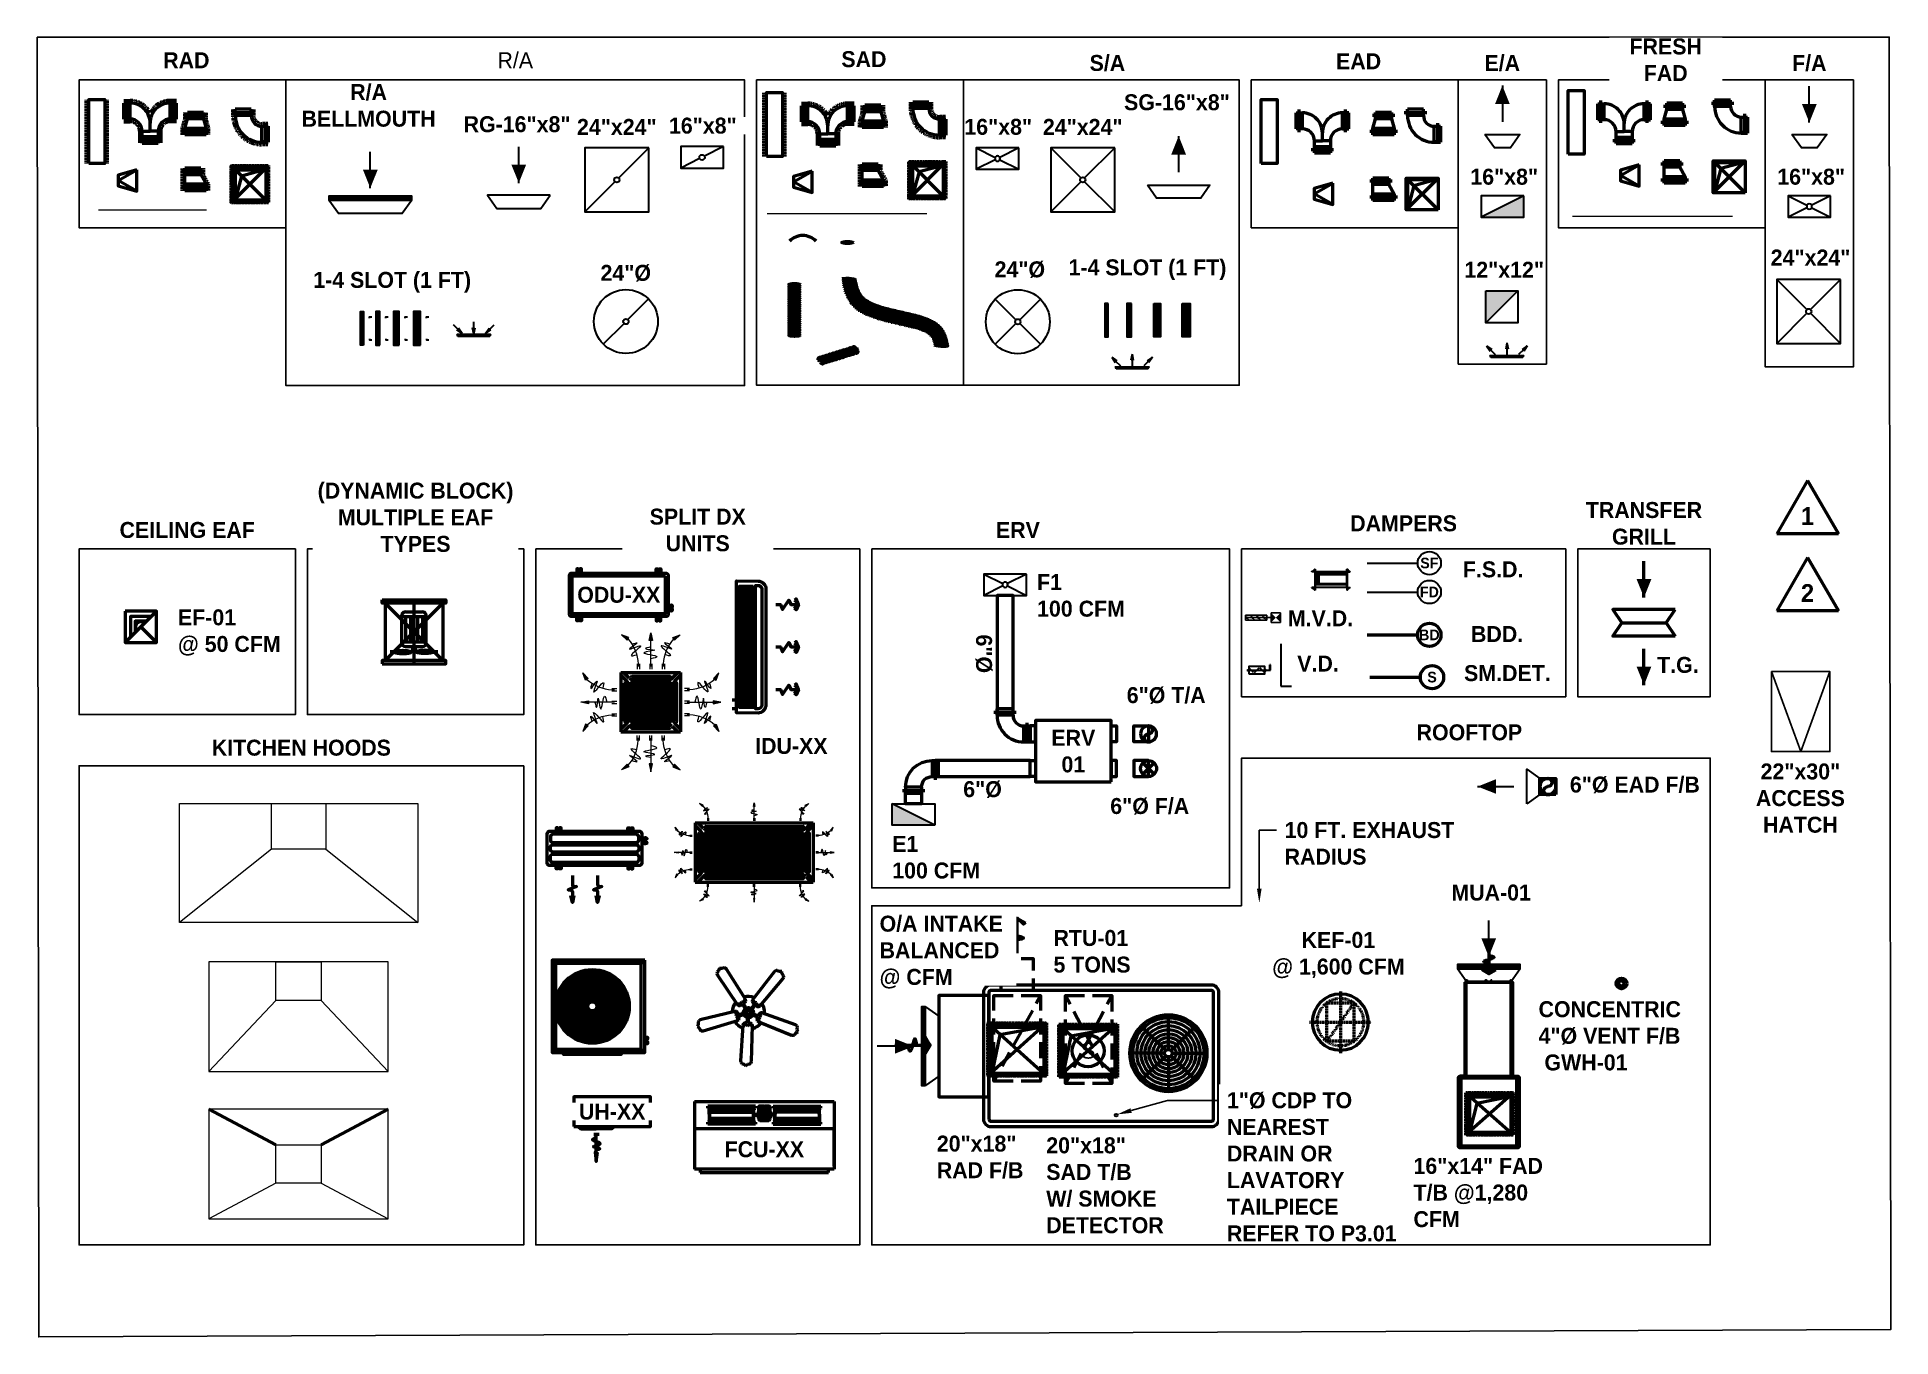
# Model space of a CAD drawing. Header units: inches. Extents: x 2025 to 34930, y -6955 to 4650.
# Drawn here: x 13358 to 14054, y 1387 to 1875 of the extents above; entities that cross this region are included whole.
import ezdxf
from ezdxf import colors
from ezdxf.entities.mleader import LeaderData, LeaderLine
from ezdxf.enums import TextEntityAlignment as Align
from ezdxf.math import Vec2, Vec3

# ---------------------------------------------------------------- set-up
doc = ezdxf.new("R2010")
doc.units = ezdxf.units.IN
doc.header["$MEASUREMENT"] = 0
doc.set_wipeout_variables(frame=1)
for name, pattern in [('14010200 - HV - RF$0$AC-BASE1$0$HIDDEN2', [0.1875, 0.125, -0.0625]), ('14010200 - HV - RF$0$AC-BASE1$0$NOFIRE', [0.27, 0.125, -0.0625, 0.02, -0.0625]), ('Hidden', [6.859843, 4.8, -2.059843]), ('SD-B06-MH-112-1F$0$HIDDEN', [9.525, 6.35, -3.175])]:
    doc.linetypes.add(name, pattern=pattern)
for name, color, linetype in [('AC-DAMPER', 2, 'Continuous'), ('AC.VD.', 41, 'Continuous'), ('M-HVAC-RETN-DUCT', 214, 'Continuous')]:
    doc.layers.add(name, color=color, linetype=linetype)
for name, color, linetype, lineweight in [('ARCH-BLOCK', 8, 'Continuous', 0), ('M-ACCESS HATCH', 92, 'Continuous', 25), ('M-FLEX. FRESH DUCT', 136, 'BATTING', 20), ('M-FLEX. RETURN DUCT', 226, 'BATTING', 20), ('M-FLEX. SUPPLY DUCT', 5, 'BATTING', 20), ('M-HVAC-AREA', 1, 'Continuous', 50), ('M-HVAC-BDD.', 42, 'Continuous', 50), ('M-HVAC-EDFF', 2, 'Continuous', 30), ('M-HVAC-EQPM', 21, 'Continuous', 50), ('M-HVAC-EXHS-DUCT', 3, 'Continuous', 50), ('M-HVAC-F.D.', 1, 'Continuous', 30), ('M-HVAC-FDFF', 126, 'Continuous', 30), ('M-HVAC-FRESH-DUCT', 136, 'Continuous', 50), ('M-HVAC-RDFF', 6, 'Continuous', 30), ('M-HVAC-RETRN-DUCT', 226, 'Continuous', 50), ('M-HVAC-SDFF', 4, 'Continuous', 30), ('M-HVAC-SMOKE-DETECTOR', 1, 'Continuous', 50), ('M-HVAC-SUPP-DUCT', 5, 'Continuous', 50), ('M-HVAC-TEXT', 7, 'Continuous', 25), ('M-HVAC-V.D.', 30, 'Continuous', 30), ('P-DR-ACCESS.', 3, 'Continuous', 30), ('REV.01', 1, 'Continuous', 50), ('REV.02', 60, 'Continuous', 50)]:
    doc.layers.add(name, color=color, linetype=linetype, lineweight=lineweight)
doc.styles.add('Arial', font='arial.ttf', dxfattribs={"height": 4.5})
doc.styles.add('BOO', font='GOTHIC.TTF', dxfattribs={"height": 6})
doc.styles.add('Century Gothic_B', font='GOTHICB.TTF', dxfattribs={"height": 6.659722})
doc.styles.add('ROMAND', font='sanss___.ttf', dxfattribs={"height": 0.3})
doc.styles.add('romans', font='romans.shx')
doc.linetypes.add('BATTING', pattern='A,0.0001,-0.1,[134,ltypeshp.shx,S=0.1,R=0,X=-0.1,Y=0],-0.2,[134,ltypeshp.shx,S=0.1,R=180,X=0.1,Y=0],-0.1', length=0.4001)
pattern_1 = [(45, (0, 0), (-11.2253, 11.2253), []), (135, (0, 0), (-11.2253, -11.2253), [])]
pattern_2 = [(45, (0, -24.5), (-2.245064, 2.245064), []), (135, (0, -24.5), (-2.245064, -2.245064), [])]

msp = doc.modelspace()

# ---------------------------------------------------------------- texts
at = {"layer": 'M-HVAC-TEXT', "char_height": 6, "bg_fill": 3, "box_fill_scale": 1.05, "bg_fill_color": 256, "bg_fill_transparency": 0}
for s, insert, width, attachment_point, style in [('6"%%C T/A', (13767.3, 1630.9), 30.4312, 1, 'Century Gothic_B'), ('\\pxqc;6"%%C', (13713.12, 1592.43), 14.3727, 5, 'Century Gothic_B'), ('6"%%C EAD F/B', (13933.77, 1597.3), 52.9809, 1, 'Century Gothic_B'), ('E1\\P100 CFM', (13679.19, 1575.02), 33.8949, 1, 'Century Gothic_B'), ('MUA-01', (13904.2, 1553.7), 29.5134, 5, 'Century Gothic_B'), ('KEF-01\\P@ 1,600 CFM', (13846.82, 1530.24), 58.6034, 5, 'Century Gothic_B'), ('{\\fCentury Gothic|b1|i0|c0|p34;CONCENTRIC 4"%%C VENT F/B  GWH-01}', (13922, 1512.92), 53.697, 1, 'BOO'), ('16"x14" FAD T/B @1,280 CFM', (13875.02, 1454.05), 61.9689, 1, 'Century Gothic_B')]:
    msp.add_mtext(s, dxfattribs=dict(at, insert=insert, width=width, attachment_point=attachment_point, style=style))

# ---------------------------------------------------------------- blocks, each defined once
blk = doc.blocks.new('A$Cfbb31929')
for p, q in [((5.14, 31.39), (5.14, 43.3)), ((4.13, 30.98), (-4.29, 39.4)), ((6.14, 30.98), (14.57, 39.4)), ((3.71, 29.97), (-8.2, 29.97)), ((4.13, 28.96), (-4.29, 20.54)), ((5.14, 28.54), (5.14, 16.63)), ((6.14, 28.96), (14.57, 20.54)), ((6.56, 29.97), (18.47, 29.97))]:
    blk.add_line(p, q)
for points in [[(32.73, 46.06, 0.414118), (29.82, 48.95), (-17.6, 48.95, 0.414505), (-20.47, 46.05), (-20.47, -36.63, 0.414419), (-17.58, -39.5)], [(30.73, 46.06, 0.412975), (29.82, 46.95), (-17.6, 46.95, 0.414236), (-18.47, 46.05), (-18.47, -36.63, 0.413956), (-17.58, -37.5)]]:
    blk.add_lwpolyline(points, format="xyb")
for points in [[(30.7, -36.63), (30.7, 46.05)], [(32.69, -36.63), (32.69, 46.05)], [(-16.47, 1.5), (-16.47, 8.74), (-10.48, 8.74)], [(-13.23, 7.02), (-16.47, 8.74)], [(-7.49, 8.74), (-1.5, 8.74)], [(1.5, 8.74), (7.49, 8.74)], [(10.48, 8.74), (16.47, 8.74), (16.47, 1.5)], [(13.22, 7.02), (16.47, 8.74)], [(-5.3, 2.81), (-10.58, 5.62)], [(-2.65, -1.4), (2.65, 1.4)], [(2.65, -1.4), (-2.65, 1.4)], [(5.3, 2.81), (10.58, 5.62)], [(-10.48, -8.74), (-16.47, -8.74), (-16.47, -1.5)], [(-10.58, -5.58), (-5.3, -2.78)], [(10.58, -5.58), (5.3, -2.78)], [(16.47, -1.5), (16.47, -8.74), (10.48, -8.74)], [(-16.47, -8.74), (-13.23, -6.99)], [(-1.5, -8.74), (-7.49, -8.74)], [(7.49, -8.74), (1.5, -8.74)], [(16.47, -8.74), (13.22, -6.99)], [(-30.45, -25.33), (-30.45, -20.81), (-25.96, -20.81)], [(-22.96, -20.81), (-18.47, -20.81), (-18.47, -25.33)], [(-16.47, -25.33), (-16.47, -18.09), (-10.92, -18.09)], [(-16.47, -18.09), (-13.57, -19.65)], [(-7.93, -18.09), (-1.94, -18.09)], [(1.06, -18.09), (7.05, -18.09)], [(10.04, -18.09), (15.6, -18.09), (15.6, -25.33)], [(-32.48, -26.89), (-45.64, -26.89)], [(-40.75, -26.89), (-40.56, -27.77), (-40.37, -28.55)], [(-38.38, -24.74), (-38.25, -24.58), (-38.16, -24.52), (-38.06, -24.58), (-37.97, -24.74), (-37.84, -24.96), (-37.75, -25.27), (-37.56, -26.02), (-37.4, -26.89)], [(-10.95, -21.09), (-5.71, -23.96)], [(-3.05, -25.4), (2.18, -28.27)], [(-39.75, -29.08), (-39.65, -28.83), (-39.53, -28.52)], [(-25.96, -32.82), (-30.45, -32.82), (-30.45, -28.33)], [(-18.47, -28.33), (-18.47, -32.82), (-22.96, -32.82)], [(-10.92, -35.57), (-16.47, -35.57), (-16.47, -28.33)], [(4.84, -29.67), (10.08, -32.54)], [(15.6, -28.33), (15.6, -35.57), (10.04, -35.57)], [(12.73, -33.98), (15.6, -35.57)], [(-17.6, -37.53), (29.82, -37.53)], [(-17.6, -39.53), (29.82, -39.53)], [(-1.94, -35.57), (-7.93, -35.57)], [(7.05, -35.57), (1.06, -35.57)], [(2.09, -72.75), (2.09, -59.56)], [(2.09, -64.49), (1.22, -64.67)], [(2.94, -67.64), (2.09, -67.83)]]:
    blk.add_lwpolyline(points)
for points in [[(-43.83, -23.74), (-43.28, -24.52), (-45.64, -26.89)], [(-43.83, -30.08), (-43.28, -29.3), (-45.64, -26.89)], [(-16.47, -37.53), (-16.47, -56.25), (21.56, -56.25), (21.56, -37.53)], [(-1.09, -61.4), (-0.31, -61.96), (2.09, -59.56)], [(5.24, -61.4), (4.46, -61.96), (2.09, -59.56)]]:
    blk.add_lwpolyline(points, close=True)
for radius in [14.46, 13.34, 11.84, 10.34, 8.84, 7.33, 5.84, 4.35, 2.85, 1.43]:
    blk.add_circle((5.14, 29.97), radius)
for radius, start, end in [(2.89, 270.06594, 0.0134), (0.89, 270.27772, 359.98018)]:
    blk.add_arc((29.84, -36.61), radius, start, end)
for points in [[(-39.53, -28.52), (-39.12, -27.32), (-38.89, -25.86), (-38.38, -24.74)], [(-40.37, -28.55), (-40.26, -28.81), (-40.15, -29.61), (-39.75, -29.08)], [(1.22, -64.67), (-4.57, -65.73), (8.72, -66.57), (2.94, -67.64)]]:
    blk.add_open_spline(points, degree=3)
blk = doc.blocks.new('14010200 - HV - RF$0$AC-BASE1$0$EF-5')
at = {"color": 1, "linetype": '14010200 - HV - RF$0$AC-BASE1$0$NOFIRE'}
for p, q in [((0, 484), (0, -484)), ((-484, 0), (484, 0))]:
    blk.add_line(p, q, dxfattribs=at)
at = {"color": 1, "linetype": '14010200 - HV - RF$0$AC-BASE1$0$HIDDEN2'}
blk.add_line((-300, -210), (300, 210), dxfattribs=at)
blk.add_lwpolyline([(-300, 210), (-300, -210), (300, -210), (300, 210)], close=True, dxfattribs=at)
blk.add_circle((0, 0), 440)
blk.add_circle((0, 0), 368, dxfattribs=at)
blk = doc.blocks.new('*U174')
at = {"layer": 'M-HVAC-EQPM'}
blk.add_blockref('14010200 - HV - RF$0$AC-BASE1$0$EF-5', (0, 0), dxfattribs=at)
blk = doc.blocks.new('A$C8a6613db')
at = {"lineweight": 50}
for points in [[(-32.48, 10.33), (-75.69, 10.33), (-76.75, 10.33), (-76.13, 10.33), (-76.13, 10.36), (-76.09, 10.36), (-76.09, 10.33)], [(-76.75, 10.33), (-76.75, 10.3), (-76.75, 10.33)], [(-76.75, 10.3), (-76.75, 9.98), (-76.75, 10.3)], [(-76.13, 9.98), (-76.75, 9.98)], [(-76.13, 10.33), (-76.13, -10.33), (-76.13, 10.33)], [(-76.09, 10.92), (-33.05, 10.92), (-33.05, 10.33)], [(-76.09, 10.92), (-76.09, 10.89), (-76.09, 10.92)], [(-76.09, 10.89), (-76.09, 10.36), (-76.09, 10.89)], [(-76.09, 10.89), (-33.05, 10.89)], [(-75.81, 10.89), (-75.81, 10.33), (-75.81, 10.89)], [(-75.69, 10.89), (-75.81, 10.89)], [(-75.69, 10.33), (-75.69, 10.89), (-75.69, 10.33)], [(-84.86, -0.09), (-85.02, 0.78), (-85.21, 1.53), (-85.3, 1.84), (-85.43, 2.09), (-85.52, 2.22), (-85.61, 2.28), (-85.74, 2.22)], [(-76.13, 1.47), (-76.75, 1.47), (-76.75, 1.09), (-76.75, 1.47)], [(-76.75, 1.06), (-76.75, 1.09), (-76.75, 1.06)], [(-76.75, 1.06), (-76.13, 1.06)], [(-0.38, -6.61), (0, -6.61), (0, 6.61), (-0.38, 6.61)], [(-0.38, 6.55), (-0.07, 6.55), (-0.07, -6.58), (-0.38, -6.58)], [(-0.38, 6.52), (-0.1, 6.52), (-0.1, -6.52), (-0.38, -6.52)], [(-93.1, -0.09), (-79.93, -0.09)], [(-87.33, -2.4), (-87.42, -2.46), (-87.52, -2.4), (-87.64, -2.25), (-87.74, -2.03), (-87.83, -1.72), (-88.01, -0.97), (-88.2, -0.09)], [(-76.13, -1.06), (-76.75, -1.06), (-76.75, -1.09), (-76.13, -1.09), (-76.75, -1.09), (-76.75, -1.06)], [(-76.75, -1.47), (-76.75, -1.09), (-76.75, -1.47)], [(-76.13, -1.47), (-76.75, -1.47)], [(-76.13, -10.01), (-76.75, -10.01), (-76.75, -10.3), (-76.75, -10.01)], [(-76.75, -10.3), (-76.75, -10.33), (-76.75, -10.3)], [(-76.09, -10.33), (-76.09, -10.36), (-76.13, -10.36), (-76.13, -10.33), (-76.75, -10.33), (-75.69, -10.33)], [(-76.09, -10.92), (-33.05, -10.92), (-33.05, -10.36)], [(-76.09, -10.36), (-76.09, -10.89), (-76.09, -10.36)], [(-33.05, -10.89), (-76.09, -10.89)], [(-76.09, -10.89), (-76.09, -10.92), (-76.09, -10.89)], [(-75.76, -10.89), (-75.76, -10.92)], [(-75.69, -10.33), (-75.69, -10.89), (-75.69, -10.33)], [(-32.48, -10.36), (-75.69, -10.36)]]:
    blk.add_lwpolyline(points, dxfattribs=at)
at = {"lineweight": 80}
for points in [[(-32.61, 10.76), (-32.61, 13.13), (-32.55, 13.13), (-32.55, 10.76)], [(-32.45, -10.89), (-32.45, 10.89), (-32.48, 10.89), (-32.48, -10.89)]]:
    blk.add_lwpolyline(points, close=True, dxfattribs=at)
for points in [[(-32.55, 12.76), (-32.61, 12.76)], [(-32.55, 11.17), (-32.61, 11.17)], [(-32.45, 12.35), (-32.55, 12.35)], [(-32.55, 11.57), (-32.45, 11.57)], [(-0.44, -13.2), (-0.44, -13.17), (-0.38, -13.17), (-0.38, 13.17), (-0.44, 13.17), (-0.44, -13.17), (-32.42, -13.17), (-32.42, 13.17), (-32.45, 13.17), (-32.45, -13.17), (-32.42, -13.17), (-32.42, -13.2), (-0.44, -13.2), (-0.44, -13.67), (-32.39, -13.67), (-32.39, -13.2)], [(-32.39, 13.2), (-32.39, 13.67), (-0.44, 13.67), (-0.44, 13.2), (-32.42, 13.2), (-32.42, 13.13), (-0.44, 13.13), (-0.44, 13.2)], [(-0.44, 13.6), (-32.39, 13.6)], [(-32.39, -13.63), (-0.44, -13.63)], [(-0.35, -11.57), (-0.38, -11.57)], [(-0.35, -11.17), (-0.25, -11.17)]]:
    blk.add_lwpolyline(points, dxfattribs=at)
at = {"lineweight": 50}
for points in [[(-81.75, 3.09), (-82.3, 2.31), (-79.93, -0.09)], [(-76.13, 1.09), (-76.75, 1.09)], [(-81.75, -3.28), (-82.3, -2.46), (-79.93, -0.09)]]:
    blk.add_lwpolyline(points, close=True, dxfattribs=at)
blk.add_open_spline([(-85.74, 2.22), (-86.45, 1.13), (-86.62, -1.41), (-87.33, -2.4)], degree=3, dxfattribs=at)
blk = doc.blocks.new('*U172')
h = blk.add_hatch()
h.set_pattern_fill('NET', color=254, scale=5, angle=45)
h.set_pattern_definition(pattern_1)
h.paths.add_polyline_path([(525, -250), (-25, -250), (-25, 250), (525, 250)])
h.paths.add_polyline_path([(500, -225), (0, -225), (0, 225), (500, 225)], flags=16)
at = {"color": 8}
for p, q in [((0, 225), (500, -225)), ((500, 225), (0, -225))]:
    blk.add_line(p, q, dxfattribs=at)
at = {"color": 8, "linetype": 'Hidden', "ltscale": 0.5}
blk.add_lwpolyline([(525, -250), (-25, -250), (-25, 250), (525, 250)], close=True, dxfattribs=at)
blk.add_lwpolyline([(500, -225), (0, -225), (0, 225), (500, 225)], close=True)
at = {"color": 8}
blk.add_lwpolyline([(87, 138), (15, -210), (15, 210), (485, 210)], close=True, dxfattribs=at)
blk = doc.blocks.new('A$C07e4a82d')
blk.add_circle((-0.05, -0.03), 6)
at = {"insert": (-0.05, -0.03), "char_height": 6, "width": 5.2128, "attachment_point": 5, "style": 'Arial'}
blk.add_mtext('\\pxqc;S', dxfattribs=at)
blk = doc.blocks.new('*U176')
h = blk.add_hatch()
h.set_pattern_fill('ANSI37', color=256, style=0)
h.set_pattern_definition(pattern_2)
h.paths.add_polyline_path([(-246, 83), (246, 83), (246, 109), (-246, 109)])
at = {"color": 9}
blk.add_line((0, 159), (0, 386), dxfattribs=at)
blk.add_lwpolyline([(0, 159, 0, 92.4, 0), (0, 274, 92.4, 92.4, 0)], format="xyseb", dxfattribs=at)
for points in [[(-246, 83), (246, 83), (246, 109), (-246, 109)], [(-246, 83), (246, 83), (188, 0), (-188, 0)]]:
    blk.add_lwpolyline(points, close=True)
blk = doc.blocks.new('*U175')
h = blk.add_hatch()
h.set_pattern_fill('NET', color=254, scale=5, angle=45)
h.set_pattern_definition(pattern_1)
h.paths.add_polyline_path([(425, -200), (-25, -200), (-25, 200), (425, 200)])
h.paths.add_polyline_path([(400, -175), (0, -175), (0, 175), (400, 175)], flags=16)
at = {"color": 8}
for p, q in [((0, 175), (400, -175)), ((400, 175), (0, -175))]:
    blk.add_line(p, q, dxfattribs=at)
at = {"color": 8, "linetype": 'Hidden', "ltscale": 0.5}
blk.add_lwpolyline([(425, -200), (-25, -200), (-25, 200), (425, 200)], close=True, dxfattribs=at)
blk.add_lwpolyline([(400, -175), (0, -175), (0, 175), (400, 175)], close=True)
at = {"color": 8}
blk.add_lwpolyline([(78, 97), (15, -160), (15, 160), (385, 160)], close=True, dxfattribs=at)
blk = doc.blocks.new('A$Ce4be60d7')
blk.add_circle((0, 0), 8)
at = {"color": 9}
for centre, start, end in [((0, 4), 90, 270), ((0, -4), 270, 90)]:
    blk.add_arc(centre, 4, start, end, dxfattribs=at)
blk = doc.blocks.new('*U144')
at = {"color": 9}
blk.add_line((0, 390), (0, 163), dxfattribs=at)
blk.add_lwpolyline([(0, 390, 0, 92.4, 0), (0, 274, 92.4, 92.4, 0)], format="xyseb", dxfattribs=at)
blk.add_lwpolyline([(-109, 83), (109, 83), (50, 0), (-50, 0)], close=True)
blk = doc.blocks.new('*U177')
blk.add_lwpolyline([(0, 75), (-150, 75), (-150, -75), (0, -75)], close=True)
blk = doc.blocks.new('*U181')
h = blk.add_hatch()
h.set_pattern_fill('ANSI37', color=256, style=0)
h.set_pattern_definition(pattern_2)
h.paths.add_polyline_path([(-196, 83), (196, 83), (196, 109), (-196, 109)])
at = {"color": 9}
blk.add_line((0, 159), (0, 386), dxfattribs=at)
blk.add_lwpolyline([(0, 159, 0, 92.4, 0), (0, 274, 92.4, 92.4, 0)], format="xyseb", dxfattribs=at)
for points in [[(-196, 83), (196, 83), (196, 109), (-196, 109)], [(-196, 83), (196, 83), (138, 0), (-138, 0)]]:
    blk.add_lwpolyline(points, close=True)
blk = doc.blocks.new('A$C06516663')
blk.add_lwpolyline([(11.5, 14.25), (-11.5, 14.25), (-11.5, -14.25), (11.5, -14.25)], close=True)
at = {"color": 8}
for points in [[(-3.5, 14.25), (-9.5, 14.25), (-9.5, 16.25), (-3.5, 16.25)], [(3.5, 14.25), (9.5, 14.25), (9.5, 16.25), (3.5, 16.25)], [(-3.5, -14.25), (-9.5, -14.25), (-9.5, -16.25), (-3.5, -16.25)], [(3.5, -14.25), (9.5, -14.25), (9.5, -16.25), (3.5, -16.25)]]:
    blk.add_lwpolyline(points, close=True, dxfattribs=at)
blk = doc.blocks.new('A$Ccffc84be')
h = blk.add_hatch(color=9)
h.dxf.hatch_style = 1
h.paths.add_polyline_path([(8, 4), (-8, 4), (8, -4)])
at = {"color": 9}
blk.add_line((-8, 4), (8, -4), dxfattribs=at)
blk.add_lwpolyline([(-8, 4), (8, 4), (8, -4), (-8, -4)], close=True)
blk = doc.blocks.new('*U230')
blk.add_lwpolyline([(0, 75), (-128, 75), (-128, -75), (0, -75)], close=True)
blk = doc.blocks.new('*U228')
blk.add_lwpolyline([(0, 75), (-890, 75), (-890, -75), (0, -75)], close=True)
blk = doc.blocks.new('*U229')
at = {"color": 8}
for p, q in [((-160, 130), (-160, 280)), ((-100, 280), (-100, 130)), ((0, 30), (150, 30)), ((0, -30), (150, -30))]:
    blk.add_line(p, q, dxfattribs=at)
for p, q in [((-100, 280), (-160, 280)), ((-100, 130), (-160, 130)), ((0, 30), (0, -30)), ((150, 30), (150, -30)), ((180, 0), (-30, 0))]:
    blk.add_line(p, q)
blk.add_lwpolyline([(-130, 100), (-130, 130), (-130, 280), (-130, 260)])
for radius in [250, 100]:
    blk.add_arc((-100, 30), radius, 360, 450)
blk = doc.blocks.new('*U226')
blk.add_lwpolyline([(0, 75), (-1095, 75), (-1095, -75), (0, -75)], close=True)
blk = doc.blocks.new('*U227')
blk.add_lwpolyline([(0, 75), (-137, 75), (-137, -75), (0, -75)], close=True)
blk = doc.blocks.new('A$C728b1ba2')
at = {"color": 9}
for p, q in [((-8.01, 4.02), (-0.89, 0.45)), ((8.01, 4.02), (0.89, 0.45)), ((-0.89, -0.45), (-8.01, -4.02)), ((0.89, -0.45), (8.01, -4.02))]:
    blk.add_line(p, q, dxfattribs=at)
blk.add_lwpolyline([(-8.01, 4.02), (8.01, 4.02), (8.01, -4.02), (-8.01, -4.02)], close=True)
blk.add_circle((0, 0), 1, dxfattribs=at)
blk = doc.blocks.new('V150')
at = {"layer": 'M-HVAC-V.D.'}
for p, q in [((0, 54), (-49, 54)), ((-49, 54), (-49, 46)), ((0, 46), (-49, 46)), ((0, -168), (0, 54)), ((22, -4), (-22, -47)), ((22, -97), (-22, -53)), ((22, -105), (-22, -149))]:
    blk.add_line(p, q, dxfattribs=at)
for points in [[(34, -150), (34, 0), (-34, 0), (-34, -150)], [(5, 6), (5, 10), (-5, 10), (-5, 6)], [(5, -156), (5, -160), (-5, -160), (-5, -156)]]:
    blk.add_lwpolyline(points, close=True, dxfattribs=at)
at = {"layer": 'M-HVAC-V.D.', "const_width": 5.17}
for points in [[(0, -29, -1), (0, -23, -1)], [(0, -72, 1), (0, -78, 1)], [(0, -130, -1), (0, -124, -1)]]:
    blk.add_lwpolyline(points, format="xyb", close=True, dxfattribs=at)
blk = doc.blocks.new('*U225')
at = {"layer": 'M-HVAC-V.D.', "rotation": 179.9999999999998}
blk.add_blockref('V150', (0, 0), dxfattribs=at)
blk = doc.blocks.new('*U221')
at = {"color": 8}
for p, q in [((-180, 75), (-180, -75)), ((-120, 75), (-120, -75)), ((-30, 100), (-30, -100)), ((30, 100), (30, -100))]:
    blk.add_line(p, q, dxfattribs=at)
for p, q in [((-150, 105), (-150, -105)), ((0, 130), (0, -130))]:
    blk.add_line(p, q)
at = {"color": 8, "linetype": 'Hidden', "ltscale": 0.5}
for points in [[(-180, 100), (-120, 100), (-30, 125), (30, 125)], [(30, -125), (-30, -125), (-120, -100), (-180, -100)]]:
    blk.add_lwpolyline(points, dxfattribs=at)
for points in [[(-180, 75), (-120, 75), (-30, 100), (30, 100)], [(30, -100), (-30, -100), (-120, -75), (-180, -75)]]:
    blk.add_lwpolyline(points)
blk = doc.blocks.new('A$Caf27100e')
at = {"color": 9}
for p, q in [((-12, 12), (-0.71, 0.71)), ((12, 12), (0.71, 0.71)), ((-0.71, -0.71), (-12, -12)), ((0.71, -0.71), (12, -12))]:
    blk.add_line(p, q, dxfattribs=at)
blk.add_lwpolyline([(12, 12), (-12, 12), (-12, -12), (12, -12)], close=True)
blk.add_circle((0, 0), 1, dxfattribs=at)
blk = doc.blocks.new('A$Cbca79e02')
at = {"color": 9}
for p, q in [((12, 12), (0.71, 0.71)), ((-0.71, -0.71), (-12, -12))]:
    blk.add_line(p, q, dxfattribs=at)
blk.add_lwpolyline([(12, 12), (-12, 12), (-12, -12), (12, -12)], close=True)
blk.add_circle((0, 0), 1, dxfattribs=at)
blk = doc.blocks.new('A$C641dfd1d')
at = {"color": 9}
for p, q in [((8.01, 4.02), (0.89, 0.45)), ((-0.89, -0.45), (-8.01, -4.02))]:
    blk.add_line(p, q, dxfattribs=at)
blk.add_lwpolyline([(8.01, 4.02), (-8.01, 4.02), (-8.01, -4.02), (8.01, -4.02)], close=True)
blk.add_circle((0, 0), 1, dxfattribs=at)
blk = doc.blocks.new('*U224')
blk.add_lwpolyline([(0, 75), (-137, 75), (-137, -75), (0, -75)], close=True)
blk = doc.blocks.new('*U222')
at = {"color": 8}
for p, q in [((-160, 130), (-160, 280)), ((-100, 280), (-100, 130)), ((0, 30), (150, 30)), ((0, -30), (150, -30))]:
    blk.add_line(p, q, dxfattribs=at)
for p, q in [((-100, 280), (-160, 280)), ((-100, 130), (-160, 130)), ((0, 30), (0, -30)), ((150, 30), (150, -30)), ((180, 0), (-30, 0))]:
    blk.add_line(p, q)
blk.add_lwpolyline([(-130, 100), (-130, 130), (-130, 280), (-130, 260)])
for radius in [250, 100]:
    blk.add_arc((-100, 30), radius, 360, 450)
blk = doc.blocks.new('*U223')
at = {"color": 9}
blk.add_line((0, 390), (0, 163), dxfattribs=at)
blk.add_lwpolyline([(0, 390, 0, 92.4, 0), (0, 274, 92.4, 92.4, 0)], format="xyseb", dxfattribs=at)
blk.add_lwpolyline([(-196, 83), (196, 83), (138, 0), (-138, 0)], close=True)
blk = doc.blocks.new('*U218')
at = {"color": 8}
for p, q in [((-160, 130), (-160, 280)), ((-100, 280), (-100, 130)), ((0, 30), (150, 30)), ((0, -30), (150, -30))]:
    blk.add_line(p, q, dxfattribs=at)
for p, q in [((-100, 280), (-160, 280)), ((-100, 130), (-160, 130)), ((0, 30), (0, -30)), ((150, 30), (150, -30)), ((180, 0), (-30, 0))]:
    blk.add_line(p, q)
at = {"color": 8, "linetype": 'Hidden', "ltscale": 0.5}
for points in [[(-160, 305), (-100, 305)], [(-160, 105), (-100, 105)], [(-25, -30), (-25, 30)], [(175, -30), (175, 30)]]:
    blk.add_lwpolyline(points, dxfattribs=at)
blk.add_lwpolyline([(-130, 100), (-130, 130), (-130, 280), (-130, 260)])
for radius in [275, 75]:
    blk.add_arc((-100, 30), radius, 0, 90, dxfattribs=at)
for radius in [250, 100]:
    blk.add_arc((-100, 30), radius, 360, 450)
blk = doc.blocks.new('*U219')
at = {"color": 9}
blk.add_line((0, 159), (0, 386), dxfattribs=at)
blk.add_lwpolyline([(0, 159, 0, 92.4, 0), (0, 274, 92.4, 92.4, 0)], format="xyseb", dxfattribs=at)
blk.add_lwpolyline([(-196, 83), (196, 83), (138, 0), (-138, 0)], close=True)
blk = doc.blocks.new('*U220')
h = blk.add_hatch()
h.set_pattern_fill('ANSI37', color=256, style=0)
h.set_pattern_definition(pattern_2)
h.paths.add_polyline_path([(-259, 83), (259, 83), (259, 109), (-259, 109)])
at = {"color": 9}
blk.add_line((0, 159), (0, 386), dxfattribs=at)
blk.add_lwpolyline([(0, 159, 0, 92.4, 0), (0, 274, 92.4, 92.4, 0)], format="xyseb", dxfattribs=at)
for points in [[(-259, 83), (259, 83), (259, 109), (-259, 109)], [(-259, 83), (259, 83), (200, 0), (-200, 0)]]:
    blk.add_lwpolyline(points, close=True)
blk = doc.blocks.new('*U217')
at = {"color": 8}
for p, q in [((-180, 75), (-180, -75)), ((-120, 75), (-120, -75)), ((-30, 100), (-30, -100)), ((30, 100), (30, -100))]:
    blk.add_line(p, q, dxfattribs=at)
for p, q in [((-150, 105), (-150, -105)), ((0, 130), (0, -130))]:
    blk.add_line(p, q)
at = {"color": 8, "linetype": 'Hidden', "ltscale": 0.5}
for points in [[(-180, 100), (-120, 100), (-30, 125), (30, 125)], [(30, -125), (-30, -125), (-120, -100), (-180, -100)]]:
    blk.add_lwpolyline(points, dxfattribs=at)
for points in [[(-180, 75), (-120, 75), (-30, 100), (30, 100)], [(30, -100), (-30, -100), (-120, -75), (-180, -75)]]:
    blk.add_lwpolyline(points)
blk = doc.blocks.new('*U214')
at = {"color": 8}
for p, q in [((-160, 130), (-160, 280)), ((-100, 280), (-100, 130)), ((0, 30), (150, 30)), ((0, -30), (150, -30))]:
    blk.add_line(p, q, dxfattribs=at)
for p, q in [((-100, 280), (-160, 280)), ((-100, 130), (-160, 130)), ((0, 30), (0, -30)), ((150, 30), (150, -30)), ((180, 0), (-30, 0))]:
    blk.add_line(p, q)
at = {"color": 8, "linetype": 'Hidden', "ltscale": 0.5}
for points in [[(-160, 305), (-100, 305)], [(-160, 105), (-100, 105)], [(-25, -30), (-25, 30)], [(175, -30), (175, 30)]]:
    blk.add_lwpolyline(points, dxfattribs=at)
blk.add_lwpolyline([(-130, 100), (-130, 130), (-130, 280), (-130, 260)])
for radius in [275, 75]:
    blk.add_arc((-100, 30), radius, 0, 90, dxfattribs=at)
for radius in [250, 100]:
    blk.add_arc((-100, 30), radius, 360, 450)
blk = doc.blocks.new('*U215')
at = {"color": 8}
for p, q in [((-180, 75), (-180, -75)), ((-120, 75), (-120, -75)), ((-30, 100), (-30, -100)), ((30, 100), (30, -100))]:
    blk.add_line(p, q, dxfattribs=at)
for p, q in [((-150, 105), (-150, -105)), ((0, 130), (0, -130))]:
    blk.add_line(p, q)
for points in [[(-180, 75), (-120, 75), (-30, 100), (30, 100)], [(30, -100), (-30, -100), (-120, -75), (-180, -75)]]:
    blk.add_lwpolyline(points)
blk = doc.blocks.new('*U216')
at = {"color": 8}
for p, q in [((-160, 130), (-160, 280)), ((-100, 280), (-100, 130)), ((0, 30), (150, 30)), ((0, -30), (150, -30))]:
    blk.add_line(p, q, dxfattribs=at)
for p, q in [((-100, 280), (-160, 280)), ((-100, 130), (-160, 130)), ((0, 30), (0, -30)), ((150, 30), (150, -30)), ((180, 0), (-30, 0))]:
    blk.add_line(p, q)
blk.add_lwpolyline([(-130, 100), (-130, 130), (-130, 280), (-130, 260)])
for radius in [250, 100]:
    blk.add_arc((-100, 30), radius, 360, 450)
blk = doc.blocks.new('*U213')
at = {"color": 8}
for p, q in [((-180, 75), (-180, -75)), ((-120, 75), (-120, -75)), ((-30, 100), (-30, -100)), ((30, 100), (30, -100))]:
    blk.add_line(p, q, dxfattribs=at)
for p, q in [((-150, 105), (-150, -105)), ((0, 130), (0, -130))]:
    blk.add_line(p, q)
for points in [[(-180, 75), (-120, 75), (-30, 100), (30, 100)], [(30, -100), (-30, -100), (-120, -75), (-180, -75)]]:
    blk.add_lwpolyline(points)
blk = doc.blocks.new('*U211')
at = {"color": 8}
for p, q in [((-160, 130), (-160, 280)), ((-100, 280), (-100, 130)), ((0, 30), (150, 30)), ((0, -30), (150, -30))]:
    blk.add_line(p, q, dxfattribs=at)
for p, q in [((-100, 280), (-160, 280)), ((-100, 130), (-160, 130)), ((0, 30), (0, -30)), ((150, 30), (150, -30)), ((180, 0), (-30, 0))]:
    blk.add_line(p, q)
blk.add_lwpolyline([(-130, 100), (-130, 130), (-130, 280), (-130, 260)])
for radius in [250, 100]:
    blk.add_arc((-100, 30), radius, 360, 450)
blk = doc.blocks.new('A$C6dc331f0')
h = blk.add_hatch(color=9)
h.dxf.hatch_style = 1
h.paths.add_polyline_path([(-8.01, -4.02), (8.01, -4.02), (8.01, 4.02)])
at = {"color": 9}
blk.add_line((8.01, 4.02), (-8.01, -4.02), dxfattribs=at)
blk.add_lwpolyline([(8.01, 4.02), (-8.01, 4.02), (-8.01, -4.02), (8.01, -4.02)], close=True)
blk = doc.blocks.new('*U209')
at = {"layer": 'M-HVAC-EQPM', "color": 252}
for p, q in [((450, -450), (-450, 450)), ((450, 450), (-450, -450)), ((-500, 0), (500, 0))]:
    blk.add_line(p, q, dxfattribs=at)
at = {"layer": 'M-HVAC-EQPM'}
for p, q in [((-450, 450), (450, 450)), ((315, -375), (315, 375)), ((-315, 131), (-315, -131)), ((180, 188), (-259, 188)), ((-240, 188), (-240, -188)), ((-240, 131), (161, 131)), ((-240, 56), (161, 56)), ((-240, 0), (161, 0)), ((161, -188), (161, 188)), ((236, -131), (236, 131)), ((315, 19), (236, 19)), ((-259, -188), (180, -188)), ((-240, -56), (161, -56)), ((-240, -131), (161, -131)), ((236, -19), (315, -19)), ((-450, -450), (450, -450))]:
    blk.add_line(p, q, dxfattribs=at)
for points in [[(-500, 500), (-500, -500), (-450, -500), (-450, 500)], [(500, 500), (500, -500), (450, -500), (450, 500)]]:
    blk.add_lwpolyline(points, close=True, dxfattribs=at)
for points in [[(315, 313, 0.062377), (303, 282, 0.037666), (294, 236, 0.02751), (290, 172, 0.02751), (294, 109, 0.037666), (303, 63, 0.062377), (315, 31, 0.062377)], [(315, 313, -0.062377), (328, 282, -0.037666), (337, 236, -0.02751), (340, 172, -0.02751), (337, 109, -0.037666), (328, 63, -0.062377), (315, 31, -0.062377)], [(315, -313, -0.062377), (303, -282, -0.037666), (294, -236, -0.02751), (290, -172, -0.02751), (294, -109, -0.037666), (303, -63, -0.062377), (315, -31, -0.062377)], [(315, -313, 0.062377), (328, -282, 0.037666), (337, -236, 0.02751), (340, -172, 0.02751), (337, -109, 0.037666), (328, -63, 0.062377), (315, -31, 0.062377)]]:
    blk.add_lwpolyline(points, format="xyb", dxfattribs=at)
for centre, start, end in [((-259, 131), 90, 180), ((180, 131), 0, 90), ((-259, -131), 180, 270), ((180, -131), 270, 0)]:
    blk.add_arc(centre, 56.3, start, end, dxfattribs=at)
blk = doc.blocks.new('*U212')
at = {"layer": 'M-HVAC-EQPM'}
blk.add_blockref('*U209', (0, 0), dxfattribs=at)
blk = doc.blocks.new('*U188')
h = blk.add_hatch()
h.set_pattern_fill('ANSI31', color=9, scale=13.259402, angle=90, style=0)
h.set_pattern_definition([(45, (176976.5304, -117134.8123), (1.171976644, -1.171976644), [])])
edge = h.paths.add_edge_path()
edge.add_arc((-120, 298), 4.16, 450, 540, ccw=False)
edge.add_line((-99, 298), (-124, 298))
edge.add_line((-108, 303), (-120, 303))
edge.add_line((-124, 298), (-124, 298))
edge.add_line((-99, 298), (-99, 328))
edge.add_line((-104, 324), (-104, 307))
edge.add_arc((-108, 307), 4.16, 270, 360, ccw=False)
edge.add_arc((-99, 324), 4.16, 450, 540, ccw=False)
h = blk.add_hatch()
h.set_pattern_fill('ANSI31', color=256, scale=24.509804, angle=-90, style=0)
h.set_pattern_definition([(45, (21145.512, 103788.336), (2.16638107, -2.16638107), [])])
h.paths.add_polyline_path([(1, 300), (1, 298), (-97, 298), (-97, 300)])
h = blk.add_hatch()
h.set_pattern_fill('ANSI31', color=9, scale=13.259402, angle=90, style=0)
h.set_pattern_definition([(135, (-177025.4005, -117134.812), (-1.171976644, -1.171976644), [])])
edge = h.paths.add_edge_path()
edge.add_arc((71, 298), 4.16, 0, 90)
edge.add_line((50, 298), (75, 298))
edge.add_line((59, 303), (71, 303))
edge.add_line((75, 298), (75, 298))
edge.add_line((50, 298), (50, 328))
edge.add_line((55, 324), (55, 307))
edge.add_arc((59, 307), 4.16, 180, 270)
edge.add_arc((50, 324), 4.16, 0, 90)
h = blk.add_hatch()
h.set_pattern_fill('ANSI31', color=9, scale=13.259402, angle=90, style=0)
h.set_pattern_definition([(315, (176976.5304, 117432.7643), (1.171976644, 1.171976644), [])])
edge = h.paths.add_edge_path()
edge.add_arc((-120, 0), 4.16, -180, -90)
edge.add_line((-99, 0), (-124, 0))
edge.add_line((-108, -5), (-120, -5))
edge.add_line((-124, 0), (-124, 0))
edge.add_line((-99, 0), (-99, -31))
edge.add_line((-104, -26), (-104, -9))
edge.add_arc((-108, -9), 4.16, 0, 90)
edge.add_arc((-99, -26), 4.16, -180, -90)
h = blk.add_hatch()
h.set_pattern_fill('ANSI31', color=256, scale=24.509804, angle=-90, style=0)
h.set_pattern_definition([(315, (21145.512, -103490.384), (2.16638107, 2.16638107), [])])
h.paths.add_polyline_path([(1, -2), (1, 0), (-97, 0), (-97, -2)])
h = blk.add_hatch()
h.set_pattern_fill('ANSI31', color=9, scale=13.259402, angle=90, style=0)
h.set_pattern_definition([(225, (-177025.4005, 117432.7646), (-1.171976644, 1.171976644), [])])
edge = h.paths.add_edge_path()
edge.add_arc((71, 0), 4.16, 270, 360, ccw=False)
edge.add_line((50, 0), (75, 0))
edge.add_line((59, -5), (71, -5))
edge.add_line((75, 0), (75, 0))
edge.add_line((50, 0), (50, -31))
edge.add_line((55, -26), (55, -9))
edge.add_arc((59, -9), 4.16, 90, 180, ccw=False)
edge.add_arc((50, -26), 4.16, 270, 360, ccw=False)
for p, q in [((-124, 298), (50, 298)), ((-99, 300), (50, 300)), ((-99, 0), (-99, 298)), ((-85, 298), (-85, 293)), ((-79, 293), (-85, 293)), ((-79, 0), (-79, 298)), ((-79, 280), (-70, 280)), ((-79, 238), (-70, 238)), ((-70, 0), (-70, 298)), ((15, 0), (15, 298)), ((15, 280), (24, 280)), ((15, 238), (24, 238)), ((24, 0), (24, 298)), ((24, 293), (30, 293)), ((30, 298), (30, 293)), ((50, 0), (50, 298)), ((50, 0), (-99, 0)), ((-85, 0), (-85, 5)), ((-79, 5), (-85, 5)), ((-79, 60), (-70, 60)), ((-79, 18), (-70, 18)), ((15, 60), (24, 60)), ((15, 18), (24, 18)), ((24, 5), (30, 5)), ((30, 0), (30, 5)), ((-99, -2), (50, -2))]:
    blk.add_line(p, q)
at = {"color": 9}
for p, q in [((-124, 298), (-124, 298)), ((-99, 298), (-124, 298)), ((-108, 303), (-120, 303)), ((-104, 324), (-104, 307)), ((-99, 328), (-99, 328)), ((-99, 298), (-99, 328)), ((-99, 300), (-99, 298)), ((-99, 298), (-99, 300)), ((-70, 291), (15, 298)), ((15, 287), (-70, 291)), ((15, 287), (-70, 276)), ((15, 272), (-70, 276)), ((-70, 266), (-66, 266)), ((-70, 259), (-66, 259)), ((15, 272), (-66, 262)), ((-66, 266), (-66, 259)), ((-61, 262), (-66, 262)), ((-61, 266), (-61, 259)), ((15, 266), (-61, 266)), ((15, 259), (-61, 259)), ((50, 328), (50, 328)), ((50, 298), (50, 328)), ((50, 300), (50, 298)), ((50, 298), (75, 298)), ((55, 324), (55, 307)), ((59, 303), (71, 303)), ((75, 298), (75, 298)), ((-124, 0), (-124, 0)), ((-99, 0), (-124, 0)), ((-108, -5), (-120, -5)), ((-104, -26), (-104, -9)), ((-99, -2), (-99, 0)), ((-99, 0), (-99, -2)), ((-99, 0), (-99, -31)), ((-99, -31), (-99, -31)), ((50, -2), (50, 0)), ((50, 0), (75, 0)), ((50, 0), (50, -31)), ((50, -31), (50, -31)), ((55, -26), (55, -9)), ((59, -5), (71, -5)), ((75, 0), (75, 0))]:
    blk.add_line(p, q, dxfattribs=at)
for centre, start, end in [((-120, 298), 90, 180), ((-108, 307), 270, 0), ((-99, 324), 90, 180), ((50, 324), 0, 90), ((59, 307), 180, 270), ((71, 298), 0, 90), ((-120, 0), 180, 270), ((-108, -9), 0, 90), ((-99, -26), 180, 270), ((50, -26), 270, 0), ((59, -9), 90, 180), ((71, 0), 270, 0)]:
    blk.add_arc(centre, 4.16, start, end, dxfattribs=at)
blk = doc.blocks.new('A$Cc09dd114')
at = {"color": 8}
for p, q in [((19.92, 1.62), (19.92, 0)), ((23.16, 1.62), (23.16, 0)), ((22.81, -2.28), (-22.81, -2.28)), ((22.81, -3.27), (-22.81, -3.27)), ((22.81, -4.26), (-22.81, -4.26)), ((22.81, -5.25), (-22.81, -5.25)), ((-11.4, -6.24), (-11.4, -1.19)), ((0, -6.24), (0, -1.19)), ((11.4, -6.24), (11.4, -1.19)), ((22.87, -7.18), (-22.74, -7.18))]:
    blk.add_line(p, q, dxfattribs=at)
blk.add_lwpolyline([(-24.72, -8.13, 0.414214), (-21.75, -11.1), (21.75, -11.1, 0.400921), (24.85, -8.13), (24.79, 0), (-24.78, 0)], format="xyb", close=True)
for points in [[(-22.81, -6.24), (22.81, -6.24), (22.81, -1.19), (-22.81, -1.19)], [(-17.53, -21.78), (-15.97, -23.39), (-18.04, -22.45)], [(-14.41, -21.78), (-15.97, -23.39), (-13.91, -22.45)], [(-1.56, -21.78), (0, -23.39), (-2.07, -22.45)], [(1.56, -21.78), (0, -23.39), (2.07, -22.45)], [(14.41, -21.78), (15.97, -23.39), (13.91, -22.45)], [(17.53, -21.78), (15.97, -23.39), (18.04, -22.45)]]:
    blk.add_lwpolyline(points, close=True, dxfattribs=at)
blk.add_lwpolyline([(-23.13, -8.13, 0.414214), (-21.75, -9.52), (21.88, -9.52, 0.414214), (23.27, -8.13), (23.27, -7.14), (-23.13, -7.14)], format="xyb", close=True, dxfattribs=at)
for points in [[(-15.97, -14.77), (-15.97, -16.55), (-14.09, -17.3), (-17.59, -19.66), (-15.97, -20.4), (-15.97, -23.39)], [(0, -14.77), (0, -16.55), (1.89, -17.3), (-1.61, -19.66), (0, -20.4), (0, -23.39)], [(15.97, -14.77), (15.97, -16.55), (17.86, -17.3), (14.36, -19.66), (15.97, -20.4), (15.97, -23.39)]]:
    blk.add_lwpolyline(points, dxfattribs=at)
blk = doc.blocks.new('A$C450bd074')
at = {"color": 8}
for points in [[(-8.07, 14.05), (-9.77, 14.05), (-9.77, 14.59), (-8.52, 14.59, 1), (-8.52, 15.21), (-9.77, 15.21), (-9.77, 15.75), (-8.07, 15.75)], [(8.07, 14.05), (9.77, 14.05), (9.77, 14.59), (8.52, 14.59, -1), (8.52, 15.21), (9.77, 15.21), (9.77, 15.75), (8.07, 15.75)], [(-8.07, -14.05), (-9.77, -14.05), (-9.77, -14.59), (-8.52, -14.59, -1), (-8.52, -15.21), (-9.77, -15.21), (-9.77, -15.75), (-8.07, -15.75)], [(-6.07, -18.62), (-6.07, -18.78, 0.414214), (-5.93, -18.92), (-5.31, -18.92, 0.414214), (-5.18, -18.78), (-5.18, -18.62)], [(-4.71, -18.62), (-4.71, -18.78, 0.414214), (-4.57, -18.92), (-3.95, -18.92, 0.414214), (-3.82, -18.78), (-3.82, -18.62)], [(8.07, -14.05), (9.77, -14.05), (9.77, -14.59), (8.52, -14.59, 1), (8.52, -15.21), (9.77, -15.21), (9.77, -15.75), (8.07, -15.75)]]:
    blk.add_lwpolyline(points, format="xyb", dxfattribs=at)
blk.add_lwpolyline([(8.07, -17.77), (8.07, 17.77, 0.414214), (7.22, 18.62), (-7.22, 18.62, 0.414214), (-8.07, 17.77), (-8.07, -17.77, 0.414214), (-7.22, -18.62), (7.22, -18.62, 0.414214)], format="xyb", close=True)
blk.add_lwpolyline([(7.05, -17.6), (7.05, 17.6), (-7.05, 17.6), (-7.05, -17.6)], close=True)
at = {"color": 8, "linetype": 'Hidden', "ltscale": 0.25}
for points in [[(8.07, 16.2), (7.28, 16.2), (7.28, -5.24), (8.07, -5.24)], [(7.28, -2.98), (7.77, -2.98), (7.77, 13.93), (7.28, 13.93)]]:
    blk.add_lwpolyline(points, dxfattribs=at)
at = {"color": 8}
for points in [[(-5.99, -19.49), (-5.99, -19.8), (-5.25, -19.8), (-5.25, -19.49)], [(-5.82, -18.92), (-5.82, -19.49), (-5.43, -19.49), (-5.43, -18.92)], [(-4.63, -19.49), (-4.63, -19.8), (-3.89, -19.8), (-3.89, -19.49)], [(-4.46, -18.92), (-4.46, -19.49), (-4.07, -19.49), (-4.07, -18.92)]]:
    blk.add_lwpolyline(points, close=True, dxfattribs=at)
for points in [[(-5.85, -19.8), (-5.85, -20.09, 0.414214), (-5.72, -20.23), (-5.53, -20.23, 0.414214), (-5.39, -20.09), (-5.39, -19.8)], [(-4.49, -19.8), (-4.49, -20.09, 0.414214), (-4.36, -20.23), (-4.17, -20.23, 0.414214), (-4.03, -20.09), (-4.03, -19.8)]]:
    blk.add_lwpolyline(points, format="xyb", close=True, dxfattribs=at)
blk = doc.blocks.new('*U207')
h = blk.add_hatch()
h.set_pattern_fill('NET', color=254, scale=5, angle=45)
h.set_pattern_definition(pattern_1)
h.paths.add_polyline_path([(325, -175), (-25, -175), (-25, 175), (325, 175)])
h.paths.add_polyline_path([(300, -150), (0, -150), (0, 150), (300, 150)], flags=16)
at = {"color": 8}
for p, q in [((0, 150), (300, -150)), ((300, 150), (0, -150))]:
    blk.add_line(p, q, dxfattribs=at)
at = {"color": 8, "linetype": 'Hidden', "ltscale": 0.5}
blk.add_lwpolyline([(325, -175), (-25, -175), (-25, 175), (325, 175)], close=True, dxfattribs=at)
blk.add_lwpolyline([(300, -150), (0, -150), (0, 150), (300, 150)], close=True)
at = {"color": 8}
blk.add_lwpolyline([(73, 77), (15, -135), (15, 135), (285, 135)], close=True, dxfattribs=at)
blk = doc.blocks.new('*U203')
h = blk.add_hatch()
h.set_pattern_fill('NET', color=254, scale=5, angle=45)
h.set_pattern_definition(pattern_1)
h.paths.add_polyline_path([(325, -175), (-25, -175), (-25, 175), (325, 175)])
h.paths.add_polyline_path([(300, -150), (0, -150), (0, 150), (300, 150)], flags=16)
at = {"color": 8}
for p, q in [((0, 150), (300, -150)), ((300, 150), (0, -150))]:
    blk.add_line(p, q, dxfattribs=at)
at = {"color": 8, "linetype": 'Hidden', "ltscale": 0.5}
blk.add_lwpolyline([(325, -175), (-25, -175), (-25, 175), (325, 175)], close=True, dxfattribs=at)
blk.add_lwpolyline([(300, -150), (0, -150), (0, 150), (300, 150)], close=True)
at = {"color": 8}
blk.add_lwpolyline([(73, 77), (15, -135), (15, 135), (285, 135)], close=True, dxfattribs=at)
blk = doc.blocks.new('*U204')
at = {"color": 8}
for p, q in [((0, 150), (300, -150)), ((300, 150), (0, -150))]:
    blk.add_line(p, q, dxfattribs=at)
blk.add_lwpolyline([(300, -150), (0, -150), (0, 150), (300, 150)], close=True)
blk.add_lwpolyline([(73, 77), (15, -135), (15, 135), (285, 135)], close=True, dxfattribs=at)
blk = doc.blocks.new('*U205')
at = {"color": 8}
for p, q in [((0, 150), (300, -150)), ((300, 150), (0, -150))]:
    blk.add_line(p, q, dxfattribs=at)
blk.add_lwpolyline([(300, -150), (0, -150), (0, 150), (300, 150)], close=True)
blk.add_lwpolyline([(73, 77), (15, -135), (15, 135), (285, 135)], close=True, dxfattribs=at)
blk = doc.blocks.new('*U200')
at = {"color": 8}
for p, q in [((-180, 50), (-180, -100)), ((-120, 50), (-120, -100)), ((-30, 100), (-30, -100)), ((30, 100), (30, -100))]:
    blk.add_line(p, q, dxfattribs=at)
for p, q in [((-150, 80), (-150, -130)), ((0, 130), (0, -130))]:
    blk.add_line(p, q)
at = {"color": 8, "linetype": 'Hidden', "ltscale": 0.5}
for points in [[(-180, 75), (-120, 75), (-30, 125), (30, 125)], [(30, -125), (-30, -125), (-120, -125), (-180, -125)]]:
    blk.add_lwpolyline(points, dxfattribs=at)
for points in [[(-180, 50), (-120, 50), (-30, 100), (30, 100)], [(30, -100), (-30, -100), (-120, -100), (-180, -100)]]:
    blk.add_lwpolyline(points)
blk = doc.blocks.new('*U201')
at = {"color": 8}
for p, q in [((-180, 50), (-180, -100)), ((-120, 50), (-120, -100)), ((-30, 100), (-30, -100)), ((30, 100), (30, -100))]:
    blk.add_line(p, q, dxfattribs=at)
for p, q in [((-150, 80), (-150, -130)), ((0, 130), (0, -130))]:
    blk.add_line(p, q)
at = {"color": 8, "linetype": 'Hidden', "ltscale": 0.5}
for points in [[(-180, 75), (-120, 75), (-30, 125), (30, 125)], [(30, -125), (-30, -125), (-120, -125), (-180, -125)]]:
    blk.add_lwpolyline(points, dxfattribs=at)
for points in [[(-180, 50), (-120, 50), (-30, 100), (30, 100)], [(30, -100), (-30, -100), (-120, -100), (-180, -100)]]:
    blk.add_lwpolyline(points)
blk = doc.blocks.new('*U202')
at = {"color": 8}
for p, q in [((-180, 50), (-180, -100)), ((-120, 50), (-120, -100)), ((-30, 100), (-30, -100)), ((30, 100), (30, -100))]:
    blk.add_line(p, q, dxfattribs=at)
for p, q in [((-150, 80), (-150, -130)), ((0, 130), (0, -130))]:
    blk.add_line(p, q)
for points in [[(-180, 50), (-120, 50), (-30, 100), (30, 100)], [(30, -100), (-30, -100), (-120, -100), (-180, -100)]]:
    blk.add_lwpolyline(points)
blk = doc.blocks.new('*U206')
at = {"color": 9}
blk.add_line((0, 159), (0, 386), dxfattribs=at)
blk.add_lwpolyline([(0, 159, 0, 92.4, 0), (0, 274, 92.4, 92.4, 0)], format="xyseb", dxfattribs=at)
blk.add_lwpolyline([(-109, 83), (109, 83), (50, 0), (-50, 0)], close=True)
blk = doc.blocks.new('*U190')
for p, q in [((195, 217.5), (405, 217.5)), ((30, 105), (30, -105)), ((112.5, 0), (187.5, 0)), ((112.5, 0), (187.5, 0)), ((195, -217.5), (405, -217.5))]:
    blk.add_line(p, q)
at = {"color": 8}
for p, q in [((225, 247.5), (375, 247.5)), ((225, 187.5), (375, 187.5)), ((0, 75), (0, -75)), ((60, 75), (60, -75)), ((112.5, 75), (112.5, 0)), ((112.5, -75), (112.5, 0)), ((225, -187.5), (375, -187.5)), ((225, -247.5), (375, -247.5))]:
    blk.add_line(p, q, dxfattribs=at)
at = {"color": 8, "linetype": 'SD-B06-MH-112-1F$0$HIDDEN', "ltscale": 0.5}
for points in [[(200, 247.5), (200, 187.5)], [(400, 247.5), (400, 187.5)], [(112.5, 100), (0, 100)], [(112.5, -100), (0, -100)], [(200, -247.5), (200, -187.5)], [(400, -247.5), (400, -187.5)]]:
    blk.add_lwpolyline(points, dxfattribs=at)
for points in [[(225, 187.5), (225, 247.5)], [(375, 247.5), (375, 187.5)], [(0, 75), (112.5, 75)], [(112.5, -75), (112.5, -75), (0, -75)], [(225, -187.5), (225, -247.5)], [(375, -247.5), (375, -187.5)]]:
    blk.add_lwpolyline(points)
for centre, radius, start, end in [((112.5, 187.5), 112.5, 270, 360), ((187.5, 187.5), 187.5, 270, 360), ((187.5, -187.5), 187.5, 0, 90), ((112.5, -187.5), 112.5, 0, 90)]:
    blk.add_arc(centre, radius, start, end)
for centre, radius, start, end in [((112.5, 187.5), 87.5, 270, 360), ((187.5, 187.5), 212.5, 298.07249, 360), ((187.5, -187.5), 212.5, 0, 61.92751), ((112.5, -187.5), 87.5, 0, 90)]:
    blk.add_arc(centre, radius, start, end, dxfattribs=at)
blk = doc.blocks.new('*U192')
for p, q in [((195, 217.5), (405, 217.5)), ((30, 105), (30, -105)), ((112.5, 0), (187.5, 0)), ((112.5, 0), (187.5, 0)), ((195, -217.5), (405, -217.5))]:
    blk.add_line(p, q)
at = {"color": 8}
for p, q in [((225, 247.5), (375, 247.5)), ((225, 187.5), (375, 187.5)), ((0, 75), (0, -75)), ((60, 75), (60, -75)), ((112.5, 75), (112.5, 0)), ((112.5, -75), (112.5, 0)), ((225, -187.5), (375, -187.5)), ((225, -247.5), (375, -247.5))]:
    blk.add_line(p, q, dxfattribs=at)
for points in [[(225, 187.5), (225, 247.5)], [(375, 247.5), (375, 187.5)], [(0, 75), (112.5, 75)], [(112.5, -75), (112.5, -75), (0, -75)], [(225, -187.5), (225, -247.5)], [(375, -247.5), (375, -187.5)]]:
    blk.add_lwpolyline(points)
for centre, radius, start, end in [((112.5, 187.5), 112.5, 270, 360), ((187.5, 187.5), 187.5, 270, 360), ((187.5, -187.5), 187.5, 0, 90), ((112.5, -187.5), 112.5, 0, 90)]:
    blk.add_arc(centre, radius, start, end)
blk = doc.blocks.new('*U191')
for p, q in [((195, 217.5), (405, 217.5)), ((30, 105), (30, -105)), ((112.5, 0), (187.5, 0)), ((112.5, 0), (187.5, 0)), ((195, -217.5), (405, -217.5))]:
    blk.add_line(p, q)
at = {"color": 8}
for p, q in [((225, 247.5), (375, 247.5)), ((225, 187.5), (375, 187.5)), ((0, 75), (0, -75)), ((60, 75), (60, -75)), ((112.5, 75), (112.5, 0)), ((112.5, -75), (112.5, 0)), ((225, -187.5), (375, -187.5)), ((225, -247.5), (375, -247.5))]:
    blk.add_line(p, q, dxfattribs=at)
for points in [[(225, 187.5), (225, 247.5)], [(375, 247.5), (375, 187.5)], [(0, 75), (112.5, 75)], [(112.5, -75), (112.5, -75), (0, -75)], [(225, -187.5), (225, -247.5)], [(375, -247.5), (375, -187.5)]]:
    blk.add_lwpolyline(points)
for centre, radius, start, end in [((112.5, 187.5), 112.5, 270, 360), ((187.5, 187.5), 187.5, 270, 360), ((187.5, -187.5), 187.5, 0, 90), ((112.5, -187.5), 112.5, 0, 90)]:
    blk.add_arc(centre, radius, start, end)
blk = doc.blocks.new('A$Cebe0082d')
at = {"color": 9}
for p, q in [((2.12, 2.12), (-2.12, -2.12)), ((-2.11, 2.13), (2.13, -2.11))]:
    blk.add_line(p, q, dxfattribs=at)
blk.add_circle((0, 0), 3)
blk = doc.blocks.new('*U195')
at = {"color": 9}
blk.add_line((0, 159), (0, 386), dxfattribs=at)
blk.add_lwpolyline([(0, 159, 0, 92.4, 0), (0, 274, 92.4, 92.4, 0)], format="xyseb", dxfattribs=at)
blk.add_lwpolyline([(-196, 83), (196, 83), (138, 0), (-138, 0)], close=True)
blk = doc.blocks.new('*U196')
at = {"color": 9}
blk.add_line((0, 390), (0, 163), dxfattribs=at)
blk.add_lwpolyline([(0, 390, 0, 92.4, 0), (0, 274, 92.4, 92.4, 0)], format="xyseb", dxfattribs=at)
blk.add_lwpolyline([(-196, 83), (196, 83), (138, 0), (-138, 0)], close=True)
blk = doc.blocks.new('*U197')
at = {"color": 8, "linetype": 'Hidden', "ltscale": 0.5}
for p, q in [((0, 100), (-600, 100)), ((0, -100), (-600, -100))]:
    blk.add_line(p, q, dxfattribs=at)
blk.add_lwpolyline([(0, 75), (-600, 75), (-600, -75), (0, -75)], close=True)
blk = doc.blocks.new('*U198')
at = {"color": 8, "linetype": 'Hidden', "ltscale": 0.5}
for p, q in [((0, 100), (-600, 100)), ((0, -100), (-600, -100))]:
    blk.add_line(p, q, dxfattribs=at)
blk.add_lwpolyline([(0, 75), (-600, 75), (-600, -75), (0, -75)], close=True)
blk = doc.blocks.new('*U199')
blk.add_lwpolyline([(0, 75), (-600, 75), (-600, -75), (0, -75)], close=True)
blk = doc.blocks.new('*U194')
blk.add_lwpolyline([(0, 75), (-600, 75), (-600, -75), (0, -75)], close=True)
blk = doc.blocks.new('ROUND SUPPLY DIFFUSER 20IN')
at = {"color": 9}
for p, q in [((-0.59, 0.59), (-7.07, 7.07)), ((0.59, 0.59), (7.07, 7.07)), ((-7.07, -7.07), (-0.59, -0.59)), ((7.07, -7.07), (0.59, -0.59))]:
    blk.add_line(p, q, dxfattribs=at)
blk.add_circle((0, 0), 10)
blk.add_circle((0, 0), 0.833, dxfattribs=at)
blk = doc.blocks.new('*U244')
at = {"layer": 'M-HVAC-SUPP-DUCT'}
blk.add_ellipse((0.33, -0.09), major_axis=(0.61, 2.38), ratio=0.139636, dxfattribs=at)
blk = doc.blocks.new('*U245')
at = {"layer": 'M-HVAC-SUPP-DUCT', "color": 0, "linetype": 'ByBlock', "lineweight": -2, "transparency": 16777216}
for p, rotation in [((13662.83, 1783.8), 101.5593872696718), ((13662.98, 1783.12), 101.8100340172296), ((13663.12, 1782.44), 102.4137829431802), ((13663.28, 1781.76), 103.3796866089077), ((13663.44, 1781.09), 104.7211459514743), ((13663.63, 1780.42), 106.4544065885417), ((13663.84, 1779.75), 108.5960197953882), ((13664.08, 1779.1), 111.1589224646927), ((13664.34, 1778.45), 114.1469191200088), ((13664.65, 1777.83), 117.5478062975701), ((13664.99, 1777.22), 121.3259199376777), ((13665.37, 1776.64), 125.4177703958591), ((13665.8, 1776.09), 129.7335399398989), ((13666.26, 1775.57), 134.1577969293292), ((13666.76, 1775.09), 138.5408182692292), ((13667.3, 1774.65), 142.4405918056393), ((13667.86, 1774.24), 145.8021992530327), ((13668.45, 1773.87), 148.7009813498541), ((13669.05, 1773.52), 151.2069909007523), ((13669.67, 1773.2), 153.3812919226776), ((13670.3, 1772.89), 155.2753637201963), ((13670.93, 1772.61), 156.9318466701051), ((13671.58, 1772.35), 158.3857593763662), ((13672.23, 1772.1), 159.6657668204172), ((13672.88, 1771.86), 160.7951478923395), ((13673.54, 1771.64), 161.7933990965087), ((13674.2, 1771.43), 162.6761776643382), ((13674.87, 1771.23), 163.4564596216836), ((13675.54, 1771.03), 164.1449050667708), ((13676.21, 1770.85), 164.7502674555676), ((13676.88, 1770.67), 165.2797068667772), ((13677.55, 1770.49), 165.7390323626763), ((13678.23, 1770.32), 166.1328878595189), ((13678.91, 1770.16), 166.4648975443113), ((13679.58, 1770), 166.7377768905004), ((13680.26, 1769.84), 166.9534301597197), ((13680.94, 1769.68), 167.1129155935787), ((13681.62, 1769.53), 167.2164811187308), ((13682.3, 1769.37), 167.2635752749873), ((13682.98, 1769.22), 167.2527960771592), ((13683.66, 1769.07), 167.1818023105567), ((13684.33, 1768.91), 167.0471862665748), ((13685.01, 1768.75), 166.8442860914109), ((13685.69, 1768.59), 166.566926329887), ((13686.37, 1768.43), 166.2070579367741), ((13687.04, 1768.26), 165.754257898192), ((13687.72, 1768.09), 165.194909509673), ((13688.39, 1767.9), 164.5117030880448), ((13689.06, 1767.71), 163.6814268908598), ((13689.72, 1767.51), 162.6733992752237), ((13690.39, 1767.3), 161.4461733790488), ((13691.04, 1767.07), 159.9429098616553), ((13691.69, 1766.82), 158.0828240563784), ((13692.33, 1766.55), 155.7506757507124), ((13692.96, 1766.25), 152.7758007379167), ((13693.57, 1765.91), 148.9564313304636), ((13694.15, 1765.53), 144.5056274855558), ((13694.7, 1765.1), 139.5035819277738), ((13695.2, 1764.62), 134.0281238370428), ((13695.66, 1764.1), 128.259190751176), ((13696.07, 1763.53), 122.4704341215929), ((13696.41, 1762.93), 116.9853715393058), ((13696.7, 1762.29), 112.089214227748), ((13696.94, 1761.64), 107.9837206494915), ((13697.13, 1760.97), 104.7737687025491), ((13697.29, 1760.3), 102.491513900413), ((13697.44, 1759.62), 101.1318832719447), ((13697.57, 1758.93), 100.6808292129852)]:
    blk.add_blockref('*U244', p, dxfattribs=dict(at, rotation=rotation))
blk = doc.blocks.new('*U246')
at = {"layer": 'M-HVAC-SUPP-DUCT'}
blk.add_ellipse((0.39, 0), major_axis=(0, -2.15), ratio=0.182229, dxfattribs=at)
blk = doc.blocks.new('*U247')
at = {"layer": 'M-HVAC-SUPP-DUCT', "color": 0, "linetype": 'ByBlock', "lineweight": -2, "transparency": 16777216, "rotation": 90}
for p in [(13642.47, 1781.75), (13642.47, 1780.95), (13642.47, 1780.16), (13642.47, 1779.36), (13642.47, 1778.57), (13642.47, 1777.78), (13642.47, 1776.98), (13642.47, 1776.19), (13642.47, 1775.39), (13642.47, 1774.6), (13642.47, 1773.8), (13642.47, 1773.01), (13642.47, 1772.21), (13642.47, 1771.42), (13642.47, 1770.62), (13642.47, 1769.83), (13642.47, 1769.03), (13642.47, 1768.24), (13642.47, 1767.45), (13642.47, 1766.65), (13642.47, 1765.86), (13642.47, 1765.06), (13642.47, 1764.27), (13642.47, 1763.47), (13642.47, 1762.68)]:
    blk.add_blockref('*U246', p, dxfattribs=at)
blk = doc.blocks.new('*U248')
at = {"layer": 'M-HVAC-SUPP-DUCT'}
for p, q in [((-1.28, 0.46), (-1.01, 0)), ((0.07, 0.49), (-0.69, -0.83)), ((0.03, 0.69), (0, 0.75)), ((0.66, -0.83), (0.07, 0.49))]:
    blk.add_line(p, q, dxfattribs=at)
for centre, start, end in [((-0.6, 0.46), 2.37092, 180), ((-0.01, -0.83), 180, 0)]:
    blk.add_arc(centre, 0.674, start, end, dxfattribs=at)
blk = doc.blocks.new('*U249')
at = {"layer": 'M-HVAC-SUPP-DUCT', "color": 0, "linetype": 'ByBlock', "lineweight": -2, "transparency": 16777216, "rotation": 17.23325281024595}
for p in [(13652.65, 1753.84), (13653.93, 1754.24), (13655.22, 1754.64), (13656.5, 1755.04), (13657.78, 1755.43), (13659.06, 1755.83), (13660.34, 1756.23), (13661.62, 1756.63), (13662.9, 1757.02), (13664.19, 1757.42), (13665.47, 1757.82)]:
    blk.add_blockref('*U248', p, dxfattribs=at)
blk = doc.blocks.new('CASSETTE-2')
h = blk.add_hatch()
h.set_pattern_fill('ANSI37', color=8, scale=0.354316, angle=45)
h.set_pattern_definition([(90, (-11, -11.1696), (-1.124953, 0), []), (180, (-11, -11.1696), (-2e-16, -1.124953), [])])
h.paths.add_polyline_path([(-18.16, -7.11), (-18.16, 7.11), (18.16, 7.11), (18.16, -7.11)])
for p, q in [((-22.22, 11.17), (22.22, 11.17)), ((-22.22, 11.17), (-22.22, -11.17)), ((-20.08, 8.03), (-22.22, 10.17)), ((-19.08, 9.03), (-21.22, 11.17)), ((-18.6, 7.55), (18.6, 7.55)), ((-18.6, 7.55), (-18.6, -7.55)), ((-17.21, 8.25), (17.56, 8.25)), ((18.6, 7.55), (18.6, -7.55)), ((19.43, 9.03), (21.57, 11.17)), ((20.08, 8.03), (22.22, 10.17)), ((22.22, 11.17), (22.22, -11.17)), ((-19.3, 6.16), (-19.3, -6.16)), ((19.3, 6.16), (19.3, -6.16)), ((-20.08, -8.03), (-22.22, -10.17)), ((-22.22, -11.17), (22.22, -11.17)), ((-19.08, -9.03), (-21.22, -11.17)), ((-18.6, -7.55), (18.6, -7.55)), ((-17.21, -8.25), (17.56, -8.25)), ((19.43, -9.03), (21.57, -11.17)), ((20.08, -8.03), (22.22, -10.17))]:
    blk.add_line(p, q)
at = {"color": 8}
for p, q in [((-20.82, -7.14), (-20.82, 7.14)), ((-20.52, 7.26), (-19.85, 6.62)), ((-18.24, 9.47), (-17.6, 8.8)), ((-18.12, 9.77), (18.39, 9.77)), ((-17.51, 9.37), (17.78, 9.37)), ((-17.26, 8.73), (-17.51, 9.37)), ((-17.26, 8.73), (17.54, 8.73)), ((-16.96, 8.54), (17.24, 8.54)), ((17.54, 8.73), (17.78, 9.37)), ((18.52, 9.47), (17.87, 8.8)), ((20.52, 7.26), (19.85, 6.62)), ((20.82, -7.14), (20.82, 7.14)), ((-20.42, -6.53), (-20.42, 6.53)), ((-19.78, 6.28), (-20.42, 6.53)), ((-19.78, -6.28), (-19.78, 6.28)), ((-19.59, -5.98), (-19.59, 5.98)), ((19.59, -5.98), (19.59, 5.98)), ((19.78, 6.28), (20.42, 6.53)), ((19.78, -6.28), (19.78, 6.28)), ((20.42, -6.53), (20.42, 6.53)), ((-20.52, -7.26), (-19.85, -6.62)), ((-19.78, -6.28), (-20.42, -6.53)), ((19.78, -6.28), (20.42, -6.53)), ((20.52, -7.26), (19.85, -6.62)), ((-18.24, -9.47), (-17.6, -8.8)), ((-18.12, -9.77), (18.39, -9.77)), ((-17.26, -8.73), (-17.51, -9.37)), ((-17.51, -9.37), (17.78, -9.37)), ((-17.26, -8.73), (17.54, -8.73)), ((-16.96, -8.54), (17.24, -8.54)), ((17.54, -8.73), (17.78, -9.37)), ((18.52, -9.47), (17.87, -8.8))]:
    blk.add_line(p, q, dxfattribs=at)
blk.add_lwpolyline([(-18.16, -7.11), (-18.16, 7.11), (18.16, 7.11), (18.16, -7.11)], close=True, dxfattribs=at)
for centre, radius, start, end in [((-20.64, 7.14), 0.177, 45.74005, 180), ((-18.12, 9.59), 0.177, 90, 224.25995), ((-16.96, 9.42), 0.883, 224.25995, 270), ((17.24, 9.42), 0.883, 270, 315.74005), ((18.39, 9.59), 0.177, 315.74005, 90), ((20.64, 7.14), 0.177, 0, 134.25995), ((-20.47, 5.98), 0.883, 0, 45.74005), ((20.47, 5.98), 0.883, 134.25995, 180), ((-20.47, -5.98), 0.883, 314.25995, 0), ((20.47, -5.98), 0.883, 180, 225.74005), ((-20.64, -7.14), 0.177, 180, 314.25995), ((-18.12, -9.59), 0.177, 135.74005, 270), ((-16.96, -9.42), 0.883, 90, 135.74005), ((17.24, -9.42), 0.883, 44.25995, 90), ((18.39, -9.59), 0.177, 270, 44.25995), ((20.64, -7.14), 0.177, 225.74005, 0)]:
    blk.add_arc(centre, radius, start, end, dxfattribs=at)
for centre, start, end in [((-21.95, 6.16), 0, 45), ((-17.21, 10.9), 225, 270), ((17.56, 10.9), 270, 315), ((21.95, 6.16), 135, 180), ((-21.95, -6.16), 315, 0), ((21.95, -6.16), 180, 225), ((-17.21, -10.9), 90, 135), ((17.56, -10.9), 45, 90)]:
    blk.add_arc(centre, 2.65, start, end)
at = {"layer": 'ARCH-BLOCK', "ltscale": 3}
for p, q in [((0, 12.39), (0, 18.71)), ((-17.56, 12.86), (-17.56, 11.91)), ((-17.14, 12.86), (-17.14, 11.91)), ((-0.21, 12.86), (-0.21, 11.91)), ((0.21, 12.86), (0.21, 11.91)), ((17.14, 12.86), (17.14, 11.91)), ((17.56, 12.86), (17.56, 11.91)), ((-23.7, 0), (-30.02, 0)), ((-24.17, 6.56), (-23.23, 6.56)), ((-24.17, 6.14), (-23.23, 6.14)), ((-24.17, 0.21), (-23.23, 0.21)), ((24.17, 6.56), (23.23, 6.56)), ((24.17, 6.14), (23.23, 6.14)), ((24.17, 0.21), (23.23, 0.21)), ((23.7, 0), (30.02, 0)), ((-24.17, -0.21), (-23.23, -0.21)), ((-24.17, -6.14), (-23.23, -6.14)), ((-24.17, -6.56), (-23.23, -6.56)), ((24.17, -0.21), (23.23, -0.21)), ((24.17, -6.14), (23.23, -6.14)), ((24.17, -6.56), (23.23, -6.56)), ((-17.56, -12.86), (-17.56, -11.91)), ((-17.14, -12.86), (-17.14, -11.91)), ((-0.21, -12.86), (-0.21, -11.91)), ((0, -12.39), (0, -18.71)), ((0.21, -12.86), (0.21, -11.91)), ((17.14, -12.86), (17.14, -11.91)), ((17.56, -12.86), (17.56, -11.91))]:
    blk.add_line(p, q, dxfattribs=at)
for points in [[(-19.44, 17.32), (-19.12, 17.81), (-20.51, 18.35)], [(0.3, 17.25), (-0.3, 17.25), (0, 18.71)], [(19.44, 17.32), (19.12, 17.81), (20.51, 18.35)], [(-28.63, 8.44), (-29.13, 8.12), (-29.67, 9.51)], [(28.63, 8.44), (29.13, 8.12), (29.67, 9.51)], [(-28.57, 0.3), (-28.57, -0.3), (-30.02, 0)], [(28.57, 0.3), (28.57, -0.3), (30.02, 0)], [(-28.63, -8.44), (-29.13, -8.12), (-29.67, -9.51)], [(28.63, -8.44), (29.13, -8.12), (29.67, -9.51)], [(-19.44, -17.32), (-19.12, -17.81), (-20.51, -18.35)], [(0.3, -17.25), (-0.3, -17.25), (0, -18.71)], [(19.44, -17.32), (19.12, -17.81), (20.51, -18.35)]]:
    blk.add_lwpolyline(points, close=True, dxfattribs=at)
at = {"layer": 'ARCH-BLOCK'}
for points in [[(-19.28, 17.57, -0.171809), (-17.35, 12.86), (-17.35, 12.38)], [(19.28, 17.57, 0.171809), (17.35, 12.86), (17.35, 12.38)], [(-28.88, 8.28, 0.171809), (-24.17, 6.35), (-23.69, 6.35)], [(28.88, 8.28, -0.171809), (24.17, 6.35), (23.69, 6.35)], [(-28.88, -8.28, -0.171809), (-24.17, -6.35), (-23.69, -6.35)], [(28.88, -8.28, 0.171809), (24.17, -6.35), (23.69, -6.35)], [(-19.28, -17.57, 0.171809), (-17.35, -12.86), (-17.35, -12.38)], [(19.28, -17.57, -0.171809), (17.35, -12.86), (17.35, -12.38)]]:
    blk.add_lwpolyline(points, format="xyb", dxfattribs=at)
at = {"layer": 'ARCH-BLOCK', "ltscale": 3}
for points in [[(-18.55, 16.6), (-18.06, 16.75), (-16.77, 17.15), (-20.59, 14.78), (-14.94, 17.42), (-19.75, 14.01), (-18.16, 14.44), (-17.64, 14.6)], [(18.55, 16.6), (18.06, 16.75), (16.77, 17.15), (20.59, 14.78), (14.94, 17.42), (19.75, 14.01), (18.16, 14.44), (17.64, 14.6)], [(-27.91, 7.55), (-28.07, 7.06), (-28.47, 5.77), (-26.1, 9.59), (-28.74, 3.94), (-25.33, 8.75), (-25.76, 7.16), (-25.91, 6.64)], [(27.91, 7.55), (28.07, 7.06), (28.47, 5.77), (26.1, 9.59), (28.74, 3.94), (25.33, 8.75), (25.76, 7.16), (25.91, 6.64)], [(-27.91, -7.55), (-28.07, -7.06), (-28.47, -5.77), (-26.1, -9.59), (-28.74, -3.94), (-25.33, -8.75), (-25.76, -7.16), (-25.91, -6.64)], [(27.91, -7.55), (28.07, -7.06), (28.47, -5.77), (26.1, -9.59), (28.74, -3.94), (25.33, -8.75), (25.76, -7.16), (25.91, -6.64)], [(-18.55, -16.6), (-18.06, -16.75), (-16.77, -17.15), (-20.59, -14.78), (-14.94, -17.42), (-19.75, -14.01), (-18.16, -14.44), (-17.64, -14.6)], [(18.55, -16.6), (18.06, -16.75), (16.77, -17.15), (20.59, -14.78), (14.94, -17.42), (19.75, -14.01), (18.16, -14.44), (17.64, -14.6)]]:
    blk.add_open_spline(points, degree=3, knots=[0.0032834, 0.0032834, 0.0032834, 0.0032834, 0.0712567, 0.1924075, 0.3347111, 0.5062145, 0.5813292, 0.5813292, 0.5813292, 0.5813292], dxfattribs=at)
for points in [[(0, 16.06), (-1.01, 15.74), (0.77, 15.46), (-1.29, 14.97), (1.15, 14.24), (0, 13.82)], [(-27.37, 0), (-27.06, -1.01), (-26.78, 0.77), (-26.29, -1.29), (-25.55, 1.15), (-25.13, 0)], [(27.37, 0), (27.06, -1.01), (26.78, 0.77), (26.29, -1.29), (25.55, 1.15), (25.13, 0)], [(0, -16.06), (-1.01, -15.74), (0.77, -15.46), (-1.29, -14.97), (1.15, -14.24), (0, -13.82)]]:
    blk.add_spline(points, degree=3, dxfattribs=at)
for points in [[(-20.51, 18.35), (-19.44, 17.32), (-19.12, 17.81)], [(0, 18.71), (0.3, 17.25), (-0.3, 17.25)], [(20.51, 18.35), (19.44, 17.32), (19.12, 17.81)], [(-29.67, 9.51), (-28.63, 8.44), (-29.13, 8.12)], [(29.67, 9.51), (28.63, 8.44), (29.13, 8.12)], [(-30.02, 0), (-28.57, 0.3), (-28.57, -0.3)], [(30.02, 0), (28.57, 0.3), (28.57, -0.3)], [(-29.67, -9.51), (-28.63, -8.44), (-29.13, -8.12)], [(29.67, -9.51), (28.63, -8.44), (29.13, -8.12)], [(-20.51, -18.35), (-19.44, -17.32), (-19.12, -17.81)], [(0, -18.71), (0.3, -17.25), (-0.3, -17.25)], [(20.51, -18.35), (19.44, -17.32), (19.12, -17.81)]]:
    blk.add_solid(points, dxfattribs=at)
blk = doc.blocks.new('CASSETTE-1')
h = blk.add_hatch()
h.set_pattern_fill('ANSI37', color=8, scale=0.354316, angle=45)
h.set_pattern_definition([(90, (0, -11.1696), (-1.12495, 0), []), (180, (0, -11.1696), (-2e-16, -1.12495), [])])
h.paths.add_polyline_path([(-7.16, -7.11), (-7.16, 7.11), (7.16, 7.11), (7.16, -7.11)])
for p, q in [((-11.22, 11.17), (11.22, 11.17)), ((-11.22, 11.17), (-11.22, -11.17)), ((-9.08, 8.03), (-11.22, 10.17)), ((-8.08, 9.03), (-10.22, 11.17)), ((-7.6, 7.55), (7.6, 7.55)), ((-7.6, 7.55), (-7.6, -7.55)), ((-6.21, 8.25), (6.21, 8.25)), ((7.6, 7.55), (7.6, -7.55)), ((8.08, 9.03), (10.22, 11.17)), ((9.08, 8.03), (11.22, 10.17)), ((11.22, 11.17), (11.22, -11.17)), ((-8.3, 6.16), (-8.3, -6.16)), ((8.3, 6.16), (8.3, -6.16)), ((-9.08, -8.03), (-11.22, -10.17)), ((-11.22, -11.17), (11.22, -11.17)), ((-8.08, -9.03), (-10.22, -11.17)), ((-7.6, -7.55), (7.6, -7.55)), ((-6.21, -8.25), (6.21, -8.25)), ((8.08, -9.03), (10.22, -11.17)), ((9.08, -8.03), (11.22, -10.17))]:
    blk.add_line(p, q)
at = {"color": 8}
for p, q in [((-9.82, -7.14), (-9.82, 7.14)), ((-9.52, 7.26), (-8.85, 6.62)), ((-7.24, 9.47), (-6.6, 8.8)), ((-7.12, 9.77), (7.12, 9.77)), ((-6.51, 9.37), (6.51, 9.37)), ((-6.26, 8.73), (-6.51, 9.37)), ((-6.26, 8.73), (6.26, 8.73)), ((-5.96, 8.54), (5.96, 8.54)), ((6.26, 8.73), (6.51, 9.37)), ((7.24, 9.47), (6.6, 8.8)), ((9.52, 7.26), (8.85, 6.62)), ((9.82, -7.14), (9.82, 7.14)), ((-9.42, -6.53), (-9.42, 6.53)), ((-8.78, 6.28), (-9.42, 6.53)), ((-8.78, -6.28), (-8.78, 6.28)), ((-8.59, -5.98), (-8.59, 5.98)), ((8.59, -5.98), (8.59, 5.98)), ((8.78, 6.28), (9.42, 6.53)), ((8.78, -6.28), (8.78, 6.28)), ((9.42, -6.53), (9.42, 6.53)), ((-9.52, -7.26), (-8.85, -6.62)), ((-8.78, -6.28), (-9.42, -6.53)), ((8.78, -6.28), (9.42, -6.53)), ((9.52, -7.26), (8.85, -6.62)), ((-7.24, -9.47), (-6.6, -8.8)), ((-7.12, -9.77), (7.12, -9.77)), ((-6.26, -8.73), (-6.51, -9.37)), ((-6.51, -9.37), (6.51, -9.37)), ((-6.26, -8.73), (6.26, -8.73)), ((-5.96, -8.54), (5.96, -8.54)), ((6.26, -8.73), (6.51, -9.37)), ((7.24, -9.47), (6.6, -8.8))]:
    blk.add_line(p, q, dxfattribs=at)
blk.add_lwpolyline([(-7.16, -7.11), (-7.16, 7.11), (7.16, 7.11), (7.16, -7.11)], close=True, dxfattribs=at)
for centre, radius, start, end in [((-9.64, 7.14), 0.177, 45.74005, 180), ((-7.12, 9.59), 0.177, 90, 224.25995), ((-5.96, 9.42), 0.883, 224.25995, 270), ((5.96, 9.42), 0.883, 270, 315.74005), ((7.12, 9.59), 0.177, 315.74005, 90), ((9.64, 7.14), 0.177, 0, 134.25995), ((-9.47, 5.98), 0.883, 0, 45.74005), ((9.47, 5.98), 0.883, 134.25995, 180), ((-9.47, -5.98), 0.883, 314.25995, 0), ((9.47, -5.98), 0.883, 180, 225.74005), ((-9.64, -7.14), 0.177, 180, 314.25995), ((-7.12, -9.59), 0.177, 135.74005, 270), ((-5.96, -9.42), 0.883, 90, 135.74005), ((5.96, -9.42), 0.883, 44.25995, 90), ((7.12, -9.59), 0.177, 270, 44.25995), ((9.64, -7.14), 0.177, 225.74005, 0)]:
    blk.add_arc(centre, radius, start, end, dxfattribs=at)
for centre, start, end in [((-10.95, 6.16), 0, 45), ((-6.21, 10.9), 225, 270), ((6.21, 10.9), 270, 315), ((10.95, 6.16), 135, 180), ((-10.95, -6.16), 315, 0), ((10.95, -6.16), 180, 225), ((-6.21, -10.9), 90, 135), ((6.21, -10.9), 45, 90)]:
    blk.add_arc(centre, 2.65, start, end)
at = {"layer": 'ARCH-BLOCK', "ltscale": 3}
for p, q in [((0, 13.44), (0, 26.08)), ((-5.13, 14.38), (-5.13, 12.49)), ((-4.29, 14.38), (-4.29, 12.49)), ((-0.42, 14.38), (-0.42, 12.49)), ((0.42, 14.38), (0.42, 12.49)), ((4.29, 14.38), (4.29, 12.49)), ((5.13, 14.38), (5.13, 12.49)), ((-13.66, 0), (-26.3, 0)), ((-14.6, 5.13), (-12.71, 5.13)), ((-14.6, 4.29), (-12.71, 4.29)), ((-14.6, 0.42), (-12.71, 0.42)), ((14.6, 5.13), (12.71, 5.13)), ((14.6, 4.29), (12.71, 4.29)), ((14.6, 0.42), (12.71, 0.42)), ((-14.6, -0.42), (-12.71, -0.42)), ((-14.6, -4.29), (-12.71, -4.29)), ((-14.6, -5.13), (-12.71, -5.13)), ((14.6, -0.42), (12.71, -0.42)), ((14.6, -4.29), (12.71, -4.29)), ((14.6, -5.13), (12.71, -5.13)), ((13.66, 0), (26.3, 0)), ((-5.13, -14.38), (-5.13, -12.49)), ((-4.29, -14.38), (-4.29, -12.49)), ((-0.42, -14.38), (-0.42, -12.49)), ((0, -13.44), (0, -26.08)), ((0.42, -14.38), (0.42, -12.49)), ((4.29, -14.38), (4.29, -12.49)), ((5.13, -14.38), (5.13, -12.49))]:
    blk.add_line(p, q, dxfattribs=at)
for points in [[(-8.89, 23.3), (-8.25, 24.3), (-11.02, 25.37)], [(0.59, 23.17), (-0.59, 23.17), (0, 26.08)], [(8.89, 23.3), (8.25, 24.3), (11.02, 25.37)], [(-23.52, 8.89), (-24.52, 8.25), (-25.59, 11.02)], [(23.52, 8.89), (24.52, 8.25), (25.59, 11.02)], [(-23.39, 0.59), (-23.39, -0.59), (-26.3, 0)], [(23.39, 0.59), (23.39, -0.59), (26.3, 0)], [(-23.52, -8.89), (-24.52, -8.25), (-25.59, -11.02)], [(23.52, -8.89), (24.52, -8.25), (25.59, -11.02)], [(-8.89, -23.3), (-8.25, -24.3), (-11.02, -25.37)], [(0.59, -23.17), (-0.59, -23.17), (0, -26.08)], [(8.89, -23.3), (8.25, -24.3), (11.02, -25.37)]]:
    blk.add_lwpolyline(points, close=True, dxfattribs=at)
at = {"layer": 'ARCH-BLOCK'}
for points in [[(-8.57, 23.8, -0.171809), (-4.71, 14.38), (-4.71, 13.42)], [(8.57, 23.8, 0.171809), (4.71, 14.38), (4.71, 13.42)], [(-24.02, 8.57, 0.171809), (-14.6, 4.71), (-13.64, 4.71)], [(24.02, 8.57, -0.171809), (14.6, 4.71), (13.64, 4.71)], [(-24.02, -8.57, -0.171809), (-14.6, -4.71), (-13.64, -4.71)], [(24.02, -8.57, 0.171809), (14.6, -4.71), (13.64, -4.71)], [(-8.57, -23.8, 0.171809), (-4.71, -14.38), (-4.71, -13.42)], [(8.57, -23.8, -0.171809), (4.71, -14.38), (4.71, -13.42)]]:
    blk.add_lwpolyline(points, format="xyb", dxfattribs=at)
at = {"layer": 'ARCH-BLOCK', "ltscale": 3}
for points in [[(-7.1, 21.86), (-6.13, 22.17), (-3.54, 22.97), (-11.19, 18.24), (0.13, 23.51), (-9.5, 16.69), (-6.33, 17.55), (-5.29, 17.86)], [(7.1, 21.86), (6.13, 22.17), (3.54, 22.97), (11.19, 18.24), (-0.13, 23.51), (9.5, 16.69), (6.33, 17.55), (5.29, 17.86)], [(-22.08, 7.1), (-22.39, 6.13), (-23.19, 3.54), (-18.46, 11.19), (-23.74, -0.13), (-16.91, 9.5), (-17.77, 6.33), (-18.08, 5.29)], [(22.08, 7.1), (22.39, 6.13), (23.19, 3.54), (18.46, 11.19), (23.74, -0.13), (16.91, 9.5), (17.77, 6.33), (18.08, 5.29)], [(-22.08, -7.1), (-22.39, -6.13), (-23.19, -3.54), (-18.46, -11.19), (-23.74, 0.13), (-16.91, -9.5), (-17.77, -6.33), (-18.08, -5.29)], [(22.08, -7.1), (22.39, -6.13), (23.19, -3.54), (18.46, -11.19), (23.74, 0.13), (16.91, -9.5), (17.77, -6.33), (18.08, -5.29)], [(-7.1, -21.86), (-6.13, -22.17), (-3.54, -22.97), (-11.19, -18.24), (0.13, -23.51), (-9.5, -16.69), (-6.33, -17.55), (-5.29, -17.86)], [(7.1, -21.86), (6.13, -22.17), (3.54, -22.97), (11.19, -18.24), (-0.13, -23.51), (9.5, -16.69), (6.33, -17.55), (5.29, -17.86)]]:
    blk.add_open_spline(points, degree=3, knots=[0.0032834, 0.0032834, 0.0032834, 0.0032834, 0.0712567, 0.1924075, 0.3347111, 0.5062145, 0.5813292, 0.5813292, 0.5813292, 0.5813292], dxfattribs=at)
for points in [[(0, 20.78), (-2.03, 20.15), (1.54, 19.59), (-2.59, 18.61), (2.31, 17.14), (0, 16.31)], [(-21, 0), (-20.37, -2.03), (-19.81, 1.54), (-18.83, -2.59), (-17.36, 2.31), (-16.53, 0)], [(21, 0), (20.37, -2.03), (19.81, 1.54), (18.83, -2.59), (17.36, 2.31), (16.53, 0)], [(0, -20.78), (-2.03, -20.15), (1.54, -19.59), (-2.59, -18.61), (2.31, -17.14), (0, -16.31)]]:
    blk.add_spline(points, degree=3, dxfattribs=at)
for points in [[(-11.02, 25.37), (-8.89, 23.3), (-8.25, 24.3)], [(0, 26.08), (0.59, 23.17), (-0.59, 23.17)], [(11.02, 25.37), (8.89, 23.3), (8.25, 24.3)], [(-25.59, 11.02), (-23.52, 8.89), (-24.52, 8.25)], [(25.59, 11.02), (23.52, 8.89), (24.52, 8.25)], [(-26.3, 0), (-23.39, 0.59), (-23.39, -0.59)], [(26.3, 0), (23.39, 0.59), (23.39, -0.59)], [(-25.59, -11.02), (-23.52, -8.89), (-24.52, -8.25)], [(25.59, -11.02), (23.52, -8.89), (24.52, -8.25)], [(-11.02, -25.37), (-8.89, -23.3), (-8.25, -24.3)], [(0, -26.08), (0.59, -23.17), (-0.59, -23.17)], [(11.02, -25.37), (8.89, -23.3), (8.25, -24.3)]]:
    blk.add_solid(points, dxfattribs=at)
blk = doc.blocks.new('38RF-018SC-T')
for p, q in [((-227, -615), (-212, -629)), ((-212, -683), (-222, -620)), ((-212, -683), (-217, -625)), ((-197, -615), (-212, -629)), ((-197, -615), (-212, -683)), ((-212, -683), (-202, -620)), ((-212, -683), (-207, -625)), ((15, -615), (30, -629)), ((30, -683), (20, -620)), ((30, -683), (25, -625)), ((45, -615), (30, -629)), ((45, -615), (30, -683)), ((30, -683), (40, -620)), ((30, -683), (35, -625))]:
    blk.add_line(p, q)
blk.add_lwpolyline([(428, -330), (-427, -330, -0.414214), (-452, -305), (-452, -25, -0.414214), (-427, 0), (428, 0, -0.414214), (453, -25), (453, -305, -0.414214)], format="xyb", close=True)
at = {"color": 9}
for points in [[(-318, 0), (-318, 30), (-334, 30), (-334, 13, -1), (-352, 13), (-352, 30), (-368, 30), (-368, 0)], [(318, 0), (318, 30), (334, 30), (334, 13, 1), (352, 13), (352, 30), (368, 30), (368, 0)], [(453, -59), (457, -59, -0.414214), (461, -63), (461, -81, -0.414214), (457, -85), (453, -85)], [(453, -99), (457, -99, -0.414214), (461, -103), (461, -121, -0.414214), (457, -125), (453, -125)], [(-318, -330), (-318, -360), (-334, -360), (-334, -343, 1), (-352, -343), (-352, -360), (-368, -360), (-368, -330)], [(318, -330), (318, -360), (334, -360), (334, -343, -1), (352, -343), (352, -360), (368, -360), (368, -330)]]:
    blk.add_lwpolyline(points, format="xyb", dxfattribs=at)
at = {"color": 251}
for points in [[(-422, -85, 0.414214), (-397, -110), (398, -110, 0.414214), (423, -85), (423, -55, 0.414214), (398, -30), (-397, -30, 0.414214), (-422, -55)], [(-422, -155, -0.414214), (-397, -130), (398, -130, -0.414214), (423, -155), (423, -175, -0.414214), (398, -200), (-397, -200, -0.414214), (-422, -175)], [(-422, -275), (-422, -245, -0.414214), (-397, -220), (398, -220, -0.414214), (423, -245), (423, -275, -0.414214), (398, -300), (-397, -300, -0.414214)]]:
    blk.add_lwpolyline(points, format="xyb", close=True, dxfattribs=at)
at = {"color": 9}
for points in [[(461, -66), (478, -66), (478, -78), (461, -78)], [(461, -106), (478, -106), (478, -118), (461, -118)], [(478, -61), (487, -61), (487, -83), (478, -83)], [(478, -101), (487, -101), (487, -123), (478, -123)]]:
    blk.add_lwpolyline(points, close=True, dxfattribs=at)
for points in [[(487, -65), (496, -65, -0.414214), (500, -69), (500, -75, -0.414214), (496, -79), (487, -79)], [(487, -105), (496, -105, -0.414214), (500, -109), (500, -115, -0.414214), (496, -119), (487, -119)]]:
    blk.add_lwpolyline(points, format="xyb", close=True, dxfattribs=at)
at = {"color": 8, "linetype": 'Hidden', "ltscale": 200}
for points in [[(-406, -330), (-406, -307), (224, -307), (224, -330)], [(158, -307), (158, -321), (-340, -321), (-340, -307)]]:
    blk.add_lwpolyline(points, dxfattribs=at)
for points in [[(-212, -423), (-212, -508, 0.414214), (-191, -529), (-171, -529), (-252, -562), (-233, -562, -0.414214), (-212, -583), (-212, -683), (-227, -615)], [(30, -423), (30, -508, 0.414214), (51, -529), (71, -529), (-10, -562), (9, -562, -0.414214), (30, -583), (30, -683), (15, -615)]]:
    blk.add_lwpolyline(points, format="xyb")
blk = doc.blocks.new('38LB-036-T')
at = {"color": 8}
for p, q in [((-370, -30), (-400, 0)), ((370, -30), (400, 0)), ((-72, -366), (-202, -140)), ((-52, -361), (-52, -100)), ((-33, -366), (98, -140)), ((-86, -380), (-312, -250)), ((-18, -380), (208, -250)), ((-92, -400), (-352, -400)), ((-86, -420), (-312, -550)), ((-72, -434), (-202, -660)), ((-52, -439), (-52, -700)), ((-33, -434), (98, -660)), ((-18, -420), (208, -550)), ((-13, -400), (248, -400)), ((-370, -770), (-400, -800)), ((370, -770), (400, -800))]:
    blk.add_line(p, q, dxfattribs=at)
blk.add_lwpolyline([(400, 0), (-400, 0), (-400, -800), (400, -800)], close=True)
blk.add_lwpolyline([(370, -30), (-370, -30), (-370, -770), (370, -770)], close=True, dxfattribs=at)
for points in [[(198, -800), (198, -816), (-302, -816), (-302, -800)], [(400, -682), (427, -682), (427, -669), (400, -669)], [(400, -720), (427, -720), (427, -708), (400, -708)]]:
    blk.add_lwpolyline(points, dxfattribs=at)
at = {"color": 250}
for centre, radius in [((-52, -400), 319), ((-52, -400), 281), ((-52, -400), 263), ((-52, -400), 244), ((-207, -132), 2.88), ((-52, -91), 2.88), ((102, -132), 2.88), ((-320, -245), 2.88), ((-52, -400), 226), ((-52, -400), 207), ((-52, -400), 188), ((-52, -400), 170), ((-52, -400), 151), ((-52, -400), 133), ((-52, -400), 114), ((-52, -400), 95.3), ((216, -245), 2.88), ((-362, -400), 2.88), ((-52, -400), 76.7), ((-52, -400), 58.1), ((257, -400), 2.88), ((-320, -555), 2.88), ((216, -555), 2.88), ((-207, -668), 2.88), ((-52, -709), 2.88), ((102, -668), 2.88)]:
    blk.add_circle(centre, radius, dxfattribs=at)
at = {"color": 8}
for radius in [300, 39.5]:
    blk.add_circle((-52, -400), radius, dxfattribs=at)
blk = doc.blocks.new('RRD')
at = {"color": 9}
for p, q in [((0.71, 0.71), (8.49, 8.49)), ((-8.49, -8.49), (-0.71, -0.71))]:
    blk.add_line(p, q, dxfattribs=at)
blk.add_circle((0, 0), 12)
blk.add_circle((0, 0), 1, dxfattribs=at)
blk = doc.blocks.new('ESD')
at = {"layer": 'M-HVAC-EQPM', "true_color": 0xc7c8ca, "transparency": 33554687}
h = blk.add_hatch(color=9, dxfattribs=at)
h.paths.add_polyline_path([(6, -6), (6, 6), (-6, -6)], flags=17)
h.paths.add_polyline_path([(6, 6), (-6, 6), (-6, -6), (6, -6)], flags=17)
at = {"layer": 'M-HVAC-EDFF', "color": 252, "true_color": 0x939598}
blk.add_line((6, 6), (-6, -6), dxfattribs=at)
at = {"layer": 'M-HVAC-EDFF'}
blk.add_lwpolyline([(-6, 6), (6, 6), (6, -6), (-6, -6)], close=True, dxfattribs=at)
blk = doc.blocks.new('RSLD3SLOT 1000')
at = {"color": 7}
for p, q in [((-80, -500), (-80, 500)), ((-42, -500), (-42, 500))]:
    blk.add_line(p, q, dxfattribs=at)
blk.add_lwpolyline([(25, -525), (25, 525), (-147, 525), (-147, -525)], close=True)
blk.add_lwpolyline([(0, -500), (0, 500), (-122, 500), (-122, -500)], close=True, dxfattribs=at)
at = {"color": 7, "linetype": 'Continuous'}
for points in [[(32, 358, 0, 48, 0), (128, 358, 0, 0, 0), (170, 358, 0, 0, 0), (170, 393, 0, 0, 0), (212, 321, 0, 0, 0)], [(32, -358, 0, 48, 0), (128, -358, 0, 0, 0), (170, -358, 0, 0, 0), (170, -393, 0, 0, 0), (212, -321, 0, 0, 0)]]:
    blk.add_lwpolyline(points, format="xyseb", dxfattribs=at)
for points in [[(212, 321), (212, 358), (286, 358)], [(212, -321), (212, -358), (286, -358)]]:
    blk.add_lwpolyline(points, dxfattribs=at)
blk = doc.blocks.new('SSLD3SLOT 1000')
at = {"color": 7}
for p, q in [((-100, 500), (-100, -500)), ((-52, 500), (-52, -500))]:
    blk.add_line(p, q, dxfattribs=at)
blk.add_lwpolyline([(-177, 525), (25, 525), (25, -525), (-177, -525)], close=True)
blk.add_lwpolyline([(-152, 500), (0, 500), (0, -500), (-152, -500)], close=True, dxfattribs=at)
for points in [[(439, 347, 0, 80, 0), (279, 347, 0, 0, 0), (50, 347, 0, 0, 0)], [(439, -347, 0, 80, 0), (279, -347, 0, 0, 0), (50, -347, 0, 0, 0)]]:
    blk.add_lwpolyline(points, format="xyseb", dxfattribs=at)
blk = doc.blocks.new('RSLD1SLOT 1000')
blk.add_lwpolyline([(25, -525), (-67, -525), (-67, 525), (25, 525)], close=True)
at = {"color": 7}
blk.add_lwpolyline([(0, -500), (-42, -500), (-42, 500), (0, 500)], close=True, dxfattribs=at)
at = {"color": 7, "linetype": 'Continuous'}
for points in [[(32, 358, 0, 48, 0), (128, 358, 0, 0, 0), (170, 358, 0, 0, 0), (170, 393, 0, 0, 0), (212, 321, 0, 0, 0)], [(32, -358, 0, 48, 0), (128, -358, 0, 0, 0), (170, -358, 0, 0, 0), (170, -393, 0, 0, 0), (212, -321, 0, 0, 0)]]:
    blk.add_lwpolyline(points, format="xyseb", dxfattribs=at)
for points in [[(212, 321), (212, 358), (286, 358)], [(212, -321), (212, -358), (286, -358)]]:
    blk.add_lwpolyline(points, dxfattribs=at)
blk = doc.blocks.new('SSLD1SLOT 1000')
blk.add_lwpolyline([(25, 525), (-77, 525), (-77, -525), (25, -525)], close=True)
at = {"color": 7}
blk.add_lwpolyline([(0, 500), (-52, 500), (-52, -500), (0, -500)], close=True, dxfattribs=at)
for points in [[(439, 347, 0, 80, 0), (279, 347, 0, 0, 0), (50, 347, 0, 0, 0)], [(439, -347, 0, 80, 0), (279, -347, 0, 0, 0), (50, -347, 0, 0, 0)]]:
    blk.add_lwpolyline(points, format="xyseb", dxfattribs=at)
blk = doc.blocks.new('SSLD2SLOT 1000')
at = {"color": 7}
blk.add_line((-52, 500), (-52, -500), dxfattribs=at)
blk.add_lwpolyline([(25, 525), (-125, 525), (-125, -525), (25, -525)], close=True)
blk.add_lwpolyline([(0, 500), (-100, 500), (-100, -500), (0, -500)], close=True, dxfattribs=at)
for points in [[(439, 347, 0, 80, 0), (279, 347, 0, 0, 0), (50, 347, 0, 0, 0)], [(439, -347, 0, 80, 0), (279, -347, 0, 0, 0), (50, -347, 0, 0, 0)]]:
    blk.add_lwpolyline(points, format="xyseb", dxfattribs=at)
blk = doc.blocks.new('RSLD2SLOT 1000')
at = {"color": 7}
blk.add_line((-42, -500), (-42, 500), dxfattribs=at)
blk.add_lwpolyline([(25, -525), (25, 525), (-105, 525), (-105, -525)], close=True)
blk.add_lwpolyline([(0, -500), (0, 500), (-80, 500), (-80, -500)], close=True, dxfattribs=at)
at = {"color": 7, "linetype": 'Continuous'}
for points in [[(32, 358, 0, 48, 0), (128, 358, 0, 0, 0), (170, 358, 0, 0, 0), (170, 393, 0, 0, 0), (212, 321, 0, 0, 0)], [(32, -358, 0, 48, 0), (128, -358, 0, 0, 0), (170, -358, 0, 0, 0), (170, -393, 0, 0, 0), (212, -321, 0, 0, 0)]]:
    blk.add_lwpolyline(points, format="xyseb", dxfattribs=at)
for points in [[(212, 321), (212, 358), (286, 358)], [(212, -321), (212, -358), (286, -358)]]:
    blk.add_lwpolyline(points, dxfattribs=at)
blk = doc.blocks.new('RSLD4SLOT 1000')
at = {"color": 7}
for p, q in [((-118, -500), (-118, 500)), ((-80, -500), (-80, 500)), ((-42, -500), (-42, 500))]:
    blk.add_line(p, q, dxfattribs=at)
blk.add_lwpolyline([(25, -525), (25, 525), (-188, 525), (-188, -525)], close=True)
blk.add_lwpolyline([(0, -500), (0, 500), (-163, 500), (-163, -500)], close=True, dxfattribs=at)
at = {"color": 7, "linetype": 'Continuous'}
for points in [[(32, 358, 0, 48, 0), (128, 358, 0, 0, 0), (170, 358, 0, 0, 0), (170, 393, 0, 0, 0), (212, 321, 0, 0, 0)], [(32, -358, 0, 48, 0), (128, -358, 0, 0, 0), (170, -358, 0, 0, 0), (170, -393, 0, 0, 0), (212, -321, 0, 0, 0)]]:
    blk.add_lwpolyline(points, format="xyseb", dxfattribs=at)
for points in [[(212, 321), (212, 358), (286, 358)], [(212, -321), (212, -358), (286, -358)]]:
    blk.add_lwpolyline(points, dxfattribs=at)
blk = doc.blocks.new('SSLD4SLOT 1000')
at = {"color": 7}
for p, q in [((-147, 500), (-147, -500)), ((-100, 500), (-100, -500)), ((-52, 500), (-52, -500))]:
    blk.add_line(p, q, dxfattribs=at)
blk.add_lwpolyline([(-224, 525), (25, 525), (25, -525), (-224, -525)], close=True)
blk.add_lwpolyline([(-199, 500), (0, 500), (0, -500), (-199, -500)], close=True, dxfattribs=at)
for points in [[(439, 347, 0, 80, 0), (279, 347, 0, 0, 0), (50, 347, 0, 0, 0)], [(439, -347, 0, 80, 0), (279, -347, 0, 0, 0), (50, -347, 0, 0, 0)]]:
    blk.add_lwpolyline(points, format="xyseb", dxfattribs=at)
blk = doc.blocks.new('CF')
for p, q in [((-49.7, 64.7), (-50.5, 62.8)), ((-50.5, 62.8), (-49.6, 60)), ((-47.6, 67.1), (-49.7, 64.7)), ((-49.6, 60), (-17.4, 12.8)), ((-46.5, 69.5), (-47.6, 67.1)), ((-46.3, 71.2), (-46.5, 69.5)), ((-44.5, 70.6), (-46.3, 71.2)), ((-42.2, 70.7), (-44.5, 70.6)), ((-38.9, 71.7), (-42.2, 70.7)), ((-36.6, 71.3), (-38.9, 71.7)), ((-34.8, 69.7), (-36.6, 71.3)), ((-4.8, 21.5), (-34.8, 69.7)), ((41.7, 65.7), (6.8, 20.5)), ((44.1, 67.5), (41.7, 65.7)), ((46.2, 67.3), (44.1, 67.5)), ((49.1, 66), (46.2, 67.3)), ((51.7, 65.7), (49.1, 66)), ((53.4, 66.1), (51.7, 65.7)), ((53.4, 64.1), (53.4, 66.1)), ((54.2, 62), (53.4, 64.1)), ((56.2, 59.2), (54.2, 62)), ((19, 11.2), (55.5, 54.7)), ((55.5, 54.7), (56.5, 56.9)), ((56.5, 56.9), (56.2, 59.2)), ((-21.9, 2.1), (-77.1, -11.6)), ((-18.8, 2), (-21.9, 2.1)), ((-21.4, 1.3), (-21.7, 0.8)), ((-21.7, 0.8), (-20.4, 0.2)), ((-19.6, 1.4), (-21.4, 1.3)), ((-20.4, 0.2), (-19, -1.2)), ((-18.1, 0.1), (-19.6, 1.4)), ((-17.2, 0.4), (-18.8, 2)), ((-16.3, -3.4), (-18.1, 0.1)), ((-17.4, 12.8), (-15.5, 11.3)), ((-15.8, -3.3), (-17.2, 0.4)), ((-16.5, 13.9), (-16.7, 13.5)), ((-16.7, 13.5), (-15.6, 12.2)), ((-15, 13.6), (-16.5, 13.9)), ((-3.8, 0), (-15.8, -3.3)), ((-15.6, 12.2), (-13.7, 12.2)), ((-15.5, 11.3), (-13.5, 11.2)), ((-13.1, 13.9), (-15, 13.6)), ((-13.7, 12.2), (-9.7, 13.6)), ((-13.5, 11.2), (-9.4, 13.1)), ((-12, 15.2), (-13.1, 13.9)), ((-11.2, 17.4), (-12, 15.2)), ((-8.6, 17.1), (-11.2, 17.4)), ((-9.7, 13.6), (-9.5, 13.2)), ((-9.4, 13.1), (-2.6, 2.6)), ((-7, 17.7), (-8.6, 17.1)), ((-8.3, 14.4), (-5.5, 17.3)), ((-8.1, 14.2), (-8.3, 14.4)), ((-8, 14), (-5, 16.5)), ((-1.1, 3.6), (-8, 14)), ((-6.1, 19.4), (-7, 17.7)), ((-5.9, 20.9), (-6.1, 19.4)), ((-5.3, 20.7), (-5.9, 20.9)), ((-5.5, 17.3), (-4.7, 19.1)), ((-4.7, 19.1), (-5.3, 20.7)), ((-5, 16.5), (-3.9, 18.5)), ((-3.9, 18.5), (-4.8, 21.5)), ((-3.2, -1.7), (-3.8, 0)), ((-2.6, 2.6), (-1.1, 3.6)), ((9.5, 12.9), (1.6, 3.3)), ((1.6, 3.3), (3.1, 2.2)), ((3.1, 2.2), (10.8, 11.9)), ((6.8, 20.5), (6, 18.2)), ((6, 18.2), (6.5, 16.3)), ((6.5, 16.3), (9.5, 12.9)), ((7.7, 20.1), (6.8, 18.6)), ((6.8, 18.6), (7.4, 16.8)), ((7.4, 16.8), (9.9, 13.4)), ((8.1, 20), (7.7, 20.1)), ((8.3, 18.5), (8.1, 20)), ((9.2, 16.7), (8.3, 18.5)), ((10.8, 16.2), (9.2, 16.7)), ((9.9, 13.4), (9.7, 13.1)), ((13.1, 16), (10.8, 16.2)), ((10.8, 11.9), (14.2, 9.8)), ((11, 12.1), (11.2, 12.3)), ((11.2, 12.3), (14.7, 10.6)), ((13.6, 13.5), (13.1, 16)), ((14.7, 12.1), (13.6, 13.5)), ((14.2, 9.8), (16.4, 9.5)), ((16.6, 11.8), (14.7, 12.1)), ((14.7, 10.6), (16.7, 10.4)), ((16.4, 9.5), (19, 11.2)), ((18, 12.1), (16.6, 11.8)), ((16.7, 10.4), (18.1, 11.5)), ((18.1, 11.5), (18, 12.1)), ((-80.9, -20.5), (-82.1, -22.1)), ((-82.1, -22.1), (-80.5, -22.7)), ((-80.2, -18.3), (-80.9, -20.5)), ((-80.5, -22.7), (-78.5, -24.6)), ((-79.1, -12.8), (-80.2, -14.9)), ((-80.2, -14.9), (-80.2, -18.3)), ((-77.1, -11.6), (-79.1, -12.8)), ((-78.5, -24.6), (-76.9, -27.3)), ((-76.9, -27.3), (-75.3, -28.7)), ((-75.3, -28.7), (-72.4, -28.7)), ((-72.4, -28.7), (-17.6, -12.6)), ((-19, -2.9), (-20, -5.3)), ((-20, -5.3), (-18.2, -6.7)), ((-19, -1.2), (-19, -2.9)), ((-17.5, -10.1), (-18.3, -11.4)), ((-18.3, -11.4), (-18, -11.7)), ((-18.2, -6.7), (-17.3, -8.1)), ((-18, -11.7), (-16.4, -11)), ((-17.6, -12.6), (-15.5, -11.2)), ((-17.3, -8.1), (-17.5, -10.1)), ((-16.4, -11), (-15.8, -9.2)), ((-16, -3.3), (-16.3, -3.4)), ((-15.8, -9.2), (-15.9, -5)), ((-15.9, -5), (-15.5, -5)), ((-15.5, -11.2), (-14.9, -9.4)), ((-15.3, -4.9), (-3.2, -1.7)), ((-14.9, -9.4), (-15.3, -4.9)), ((-8.8, -20.2), (-12.8, -76.9)), ((-7.7, -17.3), (-8.8, -20.2)), ((-7.4, -18.2), (-7.9, -19.9)), ((-7.9, -19.9), (-7.5, -20.4)), ((-5.7, -16.3), (-7.7, -17.3)), ((-7.5, -20.4), (-6.5, -19.3)), ((-5.7, -17.2), (-7.4, -18.2)), ((-6.5, -19.3), (-4.8, -18.4)), ((-1.8, -16), (-5.7, -16.3)), ((-1.8, -16.5), (-5.7, -17.2)), ((-4.8, -18.4), (-3.1, -18.9)), ((-3.1, -18.9), (-1.2, -20.7)), ((-1.2, -3.6), (-1.8, -16)), ((-1.8, -16.2), (-1.8, -16.5)), ((0.6, -3.6), (-1.2, -3.6)), ((-1.2, -20.7), (0.8, -19.4)), ((-0.2, -16.7), (-0.1, -16.3)), ((3.9, -17.9), (-0.2, -16.7)), ((-0.1, -16.1), (0.6, -3.6)), ((4.4, -17), (-0.1, -16.1)), ((0.8, -19.4), (2.4, -18.9)), ((2.4, -18.9), (4.2, -19.8)), ((3.6, -0.5), (3.1, -2.3)), ((3.1, -2.3), (14.7, -6.6)), ((15.2, -5.1), (3.6, -0.5)), ((5.4, -19), (3.9, -17.9)), ((4.2, -19.8), (5.2, -20.9)), ((5.9, -18.2), (4.4, -17)), ((4.9, -77.7), (6.6, -20.6)), ((5.2, -20.9), (5.6, -20.7)), ((5.6, -20.7), (5.4, -19)), ((6.6, -20.6), (5.9, -18.2)), ((14.7, -6.6), (13.7, -10.4)), ((13.7, -10.4), (14.1, -12.7)), ((14.1, -12.7), (16.5, -14.6)), ((15.2, -6.8), (14.6, -10.7)), ((14.6, -10.7), (15, -12.6)), ((14.9, -6.7), (15.2, -6.8)), ((15, -12.6), (16.5, -13.6)), ((17.5, -1.1), (15.2, -5.1)), ((15.8, -5.3), (15.5, -5.1)), ((18.2, -1.8), (15.8, -5.3)), ((16.1, -10.2), (17, -8.8)), ((16.4, -12.1), (16.1, -10.2)), ((17, -13.4), (16.4, -12.1)), ((16.5, -13.6), (17, -13.4)), ((16.5, -14.6), (69.1, -35.9)), ((17, -8.8), (19.3, -7.5)), ((19.2, 0), (17.5, -1.1)), ((19.8, -0.7), (18.2, -1.8)), ((18.7, -3.6), (20.1, -2.2)), ((18.7, -5.2), (18.7, -3.6)), ((19.3, -7.5), (18.7, -5.2)), ((21.6, -0.1), (19.2, 0)), ((21.4, -1.1), (19.8, -0.7)), ((20.1, -2.2), (21.5, -1.6)), ((21.5, -1.6), (21.4, -1.1)), ((75.4, -19.4), (21.6, -0.1)), ((77.8, -21.1), (75.4, -19.4)), ((78.3, -23.1), (77.8, -21.1)), ((78, -26.3), (78.3, -23.1)), ((78.5, -28.9), (78, -26.3)), ((79.4, -30.4), (78.5, -28.9)), ((69.1, -35.9), (71.5, -36.1)), ((71.5, -36.1), (73.7, -35.1)), ((73.7, -35.1), (75.7, -32.4)), ((75.7, -32.4), (77.5, -31)), ((77.5, -31), (79.4, -30.4)), ((-12.8, -76.9), (-12.2, -79.2)), ((-12.2, -79.2), (-10.6, -80.9)), ((-10.6, -80.9), (-7.4, -82)), ((-7.4, -82), (-5.6, -83.3)), ((-5.6, -83.3), (-4.4, -84.9)), ((-4.4, -84.9), (-3.2, -83.6)), ((-3.2, -83.6), (-0.9, -82.3)), ((-0.9, -82.3), (2.2, -81.6)), ((2.2, -81.6), (4, -80.5)), ((4, -80.5), (4.9, -77.7))]:
    blk.add_line(p, q)
for radius in [8.14, 3.26]:
    blk.add_circle((0, 0), radius)
for start, end in [(141.8249, 175.765), (69.8249, 103.765), (357.8249, 31.765), (213.8249, 247.765), (285.8249, 319.765)]:
    blk.add_arc((0, 0), 26, start, end)
blk = doc.blocks.new('CARRIER-S18-40 (CDU)')
at = {"color": 8, "ltscale": 0.5}
for p, q in [((-0.187, -0.396), (-0.187, -0.431)), ((-0.163, -0.396), (-0.163, -0.431)), ((-0.175, -0.61), (-0.175, -0.413)), ((-0.175, -0.61), (-0.175, -0.712))]:
    blk.add_line(p, q, dxfattribs=at)
blk.add_lwpolyline([(-0.425, -0.325), (0.425, -0.325), (0.425, 0), (-0.425, 0)], close=True)
for points in [[(-0.375, -0.325), (-0.347, -0.353), (-0.175, -0.353)], [(0.025, -0.325), (-0.003, -0.353), (-0.175, -0.353)]]:
    blk.add_lwpolyline(points)
blk.add_lwpolyline([(-0.162, -0.61), (-0.188, -0.61), (-0.175, -0.712)], close=True, dxfattribs=at)
blk.add_spline([(-0.175, -0.585), (-0.137, -0.572), (-0.207, -0.55), (-0.132, -0.519), (-0.216, -0.473), (-0.175, -0.445)], degree=3, dxfattribs=at)
for points in [[(-0.188, -0.61), (-0.175, -0.61), (-0.175, -0.712)], [(-0.162, -0.61), (-0.175, -0.61), (-0.175, -0.712)]]:
    blk.add_solid(points, dxfattribs=at)
blk = doc.blocks.new('C.EXH.F')
for p, q in [((5.91, 5.91), (-5.91, -5.91)), ((0, 0), (5.91, -5.91))]:
    blk.add_line(p, q)
blk.add_lwpolyline([(-5.91, 5.91), (-5.91, -5.91), (5.91, -5.91), (5.91, 5.91)], close=True)
blk.add_lwpolyline([(-5.91, 5.91), (-5.91, -5.91), (5.91, -5.91), (5.91, 5.91)], close=True)
at = {"color": 251}
for points in [[(3.94, 3.94), (-3.94, 3.94), (-3.94, -3.94)], [(2.17, 2.17), (-2.17, 2.17), (-2.17, -2.17)]]:
    blk.add_lwpolyline(points, dxfattribs=at)
at = {"ltscale": 0.5}
blk.add_arc((0, 0), 1.97, 45, 225, dxfattribs=at)
blk = doc.blocks.new('ISLAND HOOD')
for p, q in [((-8.53, 7.21), (-33.66, 20.57)), ((8.53, 7.21), (33.66, 20.57))]:
    blk.add_line(p, q)
at = {"lineweight": 5}
for p, q in [((-8.53, -7.21), (-33.66, -20.57)), ((8.53, -7.21), (33.66, -20.57))]:
    blk.add_line(p, q, dxfattribs=at)
for points in [[(33.66, 20.57), (-33.66, 20.57), (-33.66, -20.57), (33.66, -20.57)], [(-8.53, 7.21), (8.53, 7.21), (8.53, -7.21), (-8.53, -7.21)]]:
    blk.add_lwpolyline(points, close=True, dxfattribs=at)
blk = doc.blocks.new('ACCESS HATCH')
for p, q in [((0, -30), (-11, 0)), ((11, 0), (0, -30))]:
    blk.add_line(p, q)
blk.add_lwpolyline([(-11, 0), (11, 0), (11, -30), (-11, -30)], close=True)
blk = doc.blocks.new('A$C85107bbd')
blk.add_wipeout([(0, 4), (7, 2), (7, -2), (0, -4)])
at = {"color": 8}
blk.add_lwpolyline([(0, -4), (7, 0), (0, 4)], dxfattribs=at)
blk.add_lwpolyline([(0, 4), (7, 2), (7, -2), (0, -4), (0, 4)])
blk = doc.blocks.new('A$Cbff92dc9')
for points in [[(-0.413, 0.234), (-0.309, 0.163), (-0.343, 0.164), (-0.342, 0.13)], [(0, 0.296), (-0.024, 0.172), (0, 0.197), (0.024, 0.172)], [(0.413, 0.234), (0.309, 0.163), (0.343, 0.164), (0.342, 0.13)]]:
    blk.add_hatch(color=7).paths.add_polyline_path(points)
at = {"color": 7}
for p, q in [((-0.413, 0.234), (-0.309, 0.163)), ((-0.413, 0.234), (-0.342, 0.13)), ((-0.343, 0.164), (-0.239, 0.06)), ((-0.343, 0.164), (-0.309, 0.163)), ((-0.343, 0.164), (-0.342, 0.13)), ((0, 0.296), (-0.024, 0.172)), ((0, 0.197), (-0.024, 0.172)), ((0, 0.296), (0.024, 0.172)), ((0, 0.197), (0, 0.05)), ((0, 0.197), (0.024, 0.172)), ((0.343, 0.164), (0.239, 0.06)), ((0.413, 0.234), (0.309, 0.163)), ((0.343, 0.164), (0.309, 0.163)), ((0.413, 0.234), (0.342, 0.13)), ((0.343, 0.164), (0.342, 0.13))]:
    blk.add_line(p, q, dxfattribs=at)
for p, q in [((0.35, 0.025), (-0.35, 0.025)), ((-0.35, 0.025), (-0.35, 0.025)), ((0.34, 0.035), (-0.34, 0.035)), ((-0.325, 0), (-0.325, 0.025)), ((0.325, 0), (-0.325, 0)), ((0.325, 0), (0.325, 0.025)), ((0.35, 0.025), (0.35, 0.025))]:
    blk.add_line(p, q)
for centre, start, end in [((-0.34, 0.025), 90, 180), ((0.34, 0.025), 360, 90)]:
    blk.add_arc(centre, 0.01, start, end)
blk = doc.blocks.new('A$Cc875d50c')
for points in [[(-4.42, 1.11), (-5.72, 3.03), (-5.71, 2.4), (-6.33, 2.41)], [(0, 0.93), (-0.44, 3.2), (0, 2.76), (0.44, 3.2)], [(4.42, 1.11), (5.72, 3.03), (5.71, 2.4), (6.33, 2.41)]]:
    blk.add_hatch(color=7).paths.add_polyline_path(points)
at = {"color": 7}
for p, q in [((-5.71, 2.4), (-7.62, 4.31)), ((-4.42, 1.11), (-6.33, 2.41)), ((-5.71, 2.4), (-6.33, 2.41)), ((-4.42, 1.11), (-5.72, 3.03)), ((-5.71, 2.4), (-5.72, 3.03)), ((0, 0.93), (-0.44, 3.2)), ((0, 2.76), (-0.44, 3.2)), ((0, 2.76), (0, 5.46)), ((0, 0.93), (0.44, 3.2)), ((0, 2.76), (0.44, 3.2)), ((4.42, 1.11), (5.72, 3.03)), ((4.42, 1.11), (6.33, 2.41)), ((5.71, 2.4), (7.62, 4.31)), ((5.71, 2.4), (5.72, 3.03)), ((5.71, 2.4), (6.33, 2.41))]:
    blk.add_line(p, q, dxfattribs=at)
for p, q in [((6.46, 0.46), (-6.46, 0.46)), ((-6.46, 0.46), (-6.46, 0.46)), ((6.28, 0.65), (-6.28, 0.65)), ((-6, 0), (-6, 0.46)), ((6, 0), (-6, 0)), ((6, 0), (6, 0.46)), ((6.46, 0.46), (6.46, 0.46))]:
    blk.add_line(p, q)
for centre, start, end in [((-6.28, 0.46), 90, 180), ((6.28, 0.46), 360, 90)]:
    blk.add_arc(centre, 0.185, start, end)
blk = doc.blocks.new('A$Cb84f3fab')
blk.add_lwpolyline([(0, 0), (18.96, 0)])
blk.add_circle((23.33, 0), 4.37)
at = {"insert": (23.33, 0), "char_height": 4, "width": 6.1847, "attachment_point": 5, "style": 'Century Gothic_B'}
blk.add_mtext('BD', dxfattribs=at)
blk = doc.blocks.new('A$Cf200aaaf')
blk.add_lwpolyline([(0, 0), (18.96, 0)])
blk.add_circle((23.33, 0), 4.37)
at = {"insert": (23.33, 0), "char_height": 4, "width": 6.1847, "attachment_point": 5, "style": 'Century Gothic_B'}
blk.add_mtext('SF', dxfattribs=at)
blk = doc.blocks.new('A$C6ae67c83')
blk.add_lwpolyline([(0, 0), (18.96, 0)])
blk.add_circle((23.33, 0), 4.37)
at = {"insert": (23.33, 0), "char_height": 4, "width": 6.1847, "attachment_point": 5, "style": 'Century Gothic_B'}
blk.add_mtext('FD', dxfattribs=at)
blk = doc.blocks.new('A$C5430a1a5')
blk.add_lwpolyline([(0, 0), (18.96, 0)])
blk.add_circle((23.33, 0), 4.37)
at = {"insert": (23.33, 0), "char_height": 4, "width": 6.1847, "attachment_point": 5, "style": 'Century Gothic_B'}
blk.add_mtext('S', dxfattribs=at)
blk = doc.blocks.new('A$C810ccc42')
for p, q in [((-8, 0), (8, 0)), ((8, 0), (8, 4))]:
    blk.add_line(p, q)
blk = doc.blocks.new('A$C11768201')
at = {"lineweight": 5}
for p, q in [((-10.21, -17.26), (-44.74, -44.74)), ((10.21, -17.26), (44.74, -44.74))]:
    blk.add_line(p, q, dxfattribs=at)
for points in [[(-44.74, 0), (44.74, 0), (44.74, -44.74), (-44.74, -44.74)], [(-10.21, 0), (10.21, 0), (10.21, -17.26), (-10.21, -17.26)]]:
    blk.add_lwpolyline(points, close=True, dxfattribs=at)
blk = doc.blocks.new('A$C0f3e3279')
at = {"lineweight": 5}
for p, q in [((-8.53, -14.43), (-33.66, -41.13)), ((8.53, -14.43), (33.66, -41.13))]:
    blk.add_line(p, q, dxfattribs=at)
for points in [[(33.66, 0), (-33.66, 0), (-33.66, -41.13), (33.66, -41.13)], [(-8.53, 0), (8.53, 0), (8.53, -14.43), (-8.53, -14.43)]]:
    blk.add_lwpolyline(points, close=True, dxfattribs=at)
blk = doc.blocks.new('A$Cea2e87c6')
for p, q in [((-26.28, 0), (26.28, 0)), ((26.28, 0), (26.28, -25.46)), ((26.28, -10.27), (-26.28, -10.27)), ((26.28, -24.32), (26.28, -9.75)), ((26.28, -11.81), (26.28, -11.86)), ((26.28, -25.46), (-26.28, -25.46)), ((24.12, -25.46), (-24.12, -25.46)), ((-24.12, -25.46), (-24.12, -26.66)), ((-24.12, -26.66), (24.12, -26.66)), ((24.12, -26.66), (24.12, -25.46))]:
    blk.add_line(p, q)
at = {"color": 7}
for p, q in [((-21.27, -2.47), (-21.27, -1.79)), ((-3.37, -1.79), (-21.27, -1.79)), ((-20.58, -2.61), (-21.27, -2.47)), ((-20.69, -4.82), (-20.69, -2.58)), ((-20.69, -4.82), (-20.69, -7.69)), ((-4.06, -2.32), (-20.58, -2.32)), ((-20.58, -4.82), (-20.58, -2.32)), ((-20.58, -2.69), (-4.06, -2.69)), ((-20.58, -3.02), (-4.06, -3.02)), ((-20.58, -3.36), (-4.06, -3.36)), ((-20.58, -3.69), (-4.06, -3.69)), ((-20.58, -4.02), (-4.06, -4.02)), ((-20.58, -4.82), (-20.58, -7.95)), ((-20.58, -6.25), (-4.06, -6.25)), ((-20.58, -6.58), (-4.06, -6.58)), ((-20.58, -6.92), (-4.06, -6.92)), ((-4.06, -2.32), (-4.06, -4.82)), ((-4.06, -2.61), (-3.37, -2.47)), ((-4.06, -7.95), (-4.06, -4.82)), ((-3.96, -4.83), (-2.38, -4.83)), ((-3.96, -5.18), (-2.38, -5.18)), ((-3.95, -7.69), (-3.95, -2.58)), ((-3.37, -1.79), (-3.37, -2.47)), ((-2.38, -4.34), (-2.38, -5.68)), ((-2.28, -4.27), (-2.32, -4.27)), ((-2.32, -5.75), (-2.28, -5.75)), ((-2.28, -3.78), (-2.28, -6.24)), ((-2.28, -5.75), (-2.28, -4.27)), ((-2.13, -3.61), (-2.13, -2.12)), ((-2.06, -3.61), (-2.11, -3.61)), ((-2.11, -6.41), (-2.06, -6.41)), ((-2.06, -2.12), (-2.06, -3.61)), ((-2.03, -2.39), (-2.06, -2.46)), ((-2.06, -3.22), (-2.06, -6.8)), ((-2.06, -6.41), (-2.06, -3.61)), ((-2.06, -4.83), (-2.06, -5.18)), ((-2.01, -2.12), (-2.01, -2.33)), ((-1.77, -1.75), (0, -1.75)), ((-0.22, -1.82), (-1.77, -1.82)), ((-1.76, -1.87), (-1.55, -1.87)), ((-1.72, -7.14), (-1.72, -2.87)), ((1.72, -2.87), (-1.72, -2.87)), ((1.57, -3), (-1.6, -3)), ((1.57, -3.09), (-1.6, -3.09)), ((1.57, -3.2), (-1.6, -3.2)), ((1.57, -3.41), (-1.6, -3.41)), ((1.57, -3.93), (-1.6, -3.93)), ((1.57, -4.57), (-1.6, -4.57)), ((1.57, -5.45), (-1.6, -5.45)), ((1.57, -6.08), (-1.6, -6.08)), ((1.57, -6.6), (-1.6, -6.6)), ((1.57, -6.81), (-1.6, -6.81)), ((1.57, -6.93), (-1.6, -6.93)), ((-1.49, -1.85), (-1.45, -1.82)), ((-1.05, -1.81), (-1.05, -1.81)), ((-1.04, -1.81), (-1.05, -1.81)), ((-1.05, -1.81), (-1.05, -1.82)), ((-1.05, -1.82), (-1.04, -1.82)), ((-1.04, -1.8), (-1.04, -1.81)), ((-1.03, -1.8), (-1.04, -1.8)), ((-1.04, -1.82), (-1.04, -1.82)), ((-1.03, -1.79), (-1.03, -1.8)), ((-1.03, -1.79), (-1.03, -1.79)), ((-1.03, -1.79), (-1.03, -1.79)), ((-1.02, -1.79), (-1.03, -1.79)), ((-1.02, -1.75), (-1.02, -1.76)), ((-1.02, -1.76), (-1.02, -1.77)), ((-1.02, -1.77), (-1.02, -1.78)), ((-1.02, -1.77), (-1.02, -1.77)), ((-1.02, -1.78), (-1.02, -1.78)), ((-1.02, -1.78), (-1.02, -1.78)), ((-1.02, -1.78), (-1.02, -1.79)), ((1.77, -1.75), (0, -1.75)), ((0.22, -1.82), (1.77, -1.82)), ((1.02, -1.75), (1.02, -1.76)), ((1.02, -1.76), (1.02, -1.77)), ((1.02, -1.77), (1.02, -1.78)), ((1.02, -1.77), (1.02, -1.77)), ((1.02, -1.78), (1.02, -1.78)), ((1.02, -1.78), (1.02, -1.78)), ((1.02, -1.78), (1.02, -1.79)), ((1.02, -1.79), (1.03, -1.79)), ((1.03, -1.79), (1.03, -1.8)), ((1.03, -1.79), (1.03, -1.79)), ((1.03, -1.79), (1.03, -1.79)), ((1.03, -1.8), (1.04, -1.8)), ((1.04, -1.8), (1.04, -1.81)), ((1.04, -1.81), (1.05, -1.81)), ((1.04, -1.82), (1.04, -1.82)), ((1.05, -1.82), (1.04, -1.82)), ((1.05, -1.81), (1.05, -1.81)), ((1.05, -1.81), (1.05, -1.82)), ((1.49, -1.85), (1.45, -1.82)), ((1.76, -1.87), (1.55, -1.87)), ((1.72, -2.87), (1.72, -7.14)), ((2.01, -2.12), (2.01, -2.33)), ((2.03, -2.39), (2.06, -2.46)), ((2.06, -2.12), (2.06, -3.61)), ((2.06, -6.8), (2.06, -3.22)), ((2.06, -6.41), (2.06, -3.61)), ((2.06, -3.61), (2.11, -3.61)), ((2.06, -4.83), (2.06, -5.18)), ((2.11, -6.41), (2.06, -6.41)), ((2.13, -3.61), (2.13, -2.12)), ((2.28, -3.78), (2.28, -6.24)), ((2.28, -5.75), (2.28, -4.27)), ((2.28, -4.27), (2.32, -4.27)), ((2.32, -5.75), (2.28, -5.75)), ((2.38, -4.34), (2.38, -5.68)), ((3.95, -4.83), (2.38, -4.83)), ((3.95, -5.18), (2.38, -5.18)), ((3.37, -1.79), (3.37, -2.47)), ((3.37, -1.79), (21.27, -1.79)), ((4.06, -2.61), (3.37, -2.47)), ((3.95, -7.69), (3.95, -2.58)), ((4.06, -2.32), (20.58, -2.32)), ((4.06, -2.32), (4.06, -4.82)), ((20.58, -2.69), (4.06, -2.69)), ((20.58, -3.02), (4.06, -3.02)), ((20.58, -3.36), (4.06, -3.36)), ((20.58, -3.69), (4.06, -3.69)), ((20.58, -4.02), (4.06, -4.02)), ((4.06, -7.95), (4.06, -4.82)), ((4.06, -6.25), (20.58, -6.25)), ((4.06, -6.58), (20.58, -6.58)), ((4.06, -6.92), (20.58, -6.92)), ((20.58, -4.82), (20.58, -2.32)), ((20.58, -2.61), (21.27, -2.47)), ((20.58, -4.82), (20.58, -7.95)), ((20.69, -4.82), (20.69, -2.58)), ((20.69, -4.82), (20.69, -7.69)), ((21.27, -2.47), (21.27, -1.79)), ((-20.58, -7.67), (-21.27, -7.81)), ((-21.27, -8.48), (-21.27, -7.81)), ((-3.37, -8.48), (-21.27, -8.48)), ((-20.58, -7.25), (-4.06, -7.25)), ((-20.58, -7.58), (-4.06, -7.58)), ((-4.06, -7.95), (-20.58, -7.95)), ((-4.06, -7.67), (-3.37, -7.81)), ((-3.37, -7.81), (-3.37, -8.48)), ((-1.72, -7.14), (1.72, -7.14)), ((1.57, -7.01), (-1.6, -7.01)), ((4.06, -7.67), (3.37, -7.81)), ((3.37, -7.81), (3.37, -8.48)), ((3.37, -8.48), (21.27, -8.48)), ((4.06, -7.25), (20.58, -7.25)), ((4.06, -7.58), (20.58, -7.58)), ((4.06, -7.95), (20.58, -7.95)), ((20.58, -7.67), (21.27, -7.81)), ((21.27, -8.48), (21.27, -7.81))]:
    blk.add_line(p, q, dxfattribs=at)
blk.add_lwpolyline([(-26.28, 0), (-26.28, -25.46)])
for centre, major_axis, start_param, end_param in [((-2.32, -4.34), (0.0488, 0.0488), 0.785398, 2.356194), ((-2.32, -5.68), (0.0488, 0.0488), 2.356194, 3.926991), ((-2.11, -3.78), (-0.122, 0.122), -0.785398, 0.785398), ((-2.11, -6.24), (-0.122, 0.122), 0.785398, 2.356194), ((-1.77, -2.12), (0, 0.363), 0.000003, 1.5708), ((-1.77, -2.12), (0, 0.293), -0.000001, 1.570795), ((-1.72, -3.22), (0, 0.345), 0.000006, 1.570803), ((-1.72, -6.8), (0, 0.345), 1.570791, 3.141587), ((-2.14, -2.33), (-0.0912, 0.0912), 3.403392, 3.926991), ((-1.76, -2.12), (-0.178, 0.178), -0.785398, 0.785398), ((-1.55, -1.74), (0.0912, 0.0912), 3.926991, 4.412192), ((-1.55, -1.74), (0.0912, 0.0912), 4.412192, 4.45059), ((1.55, -1.74), (0.0912, 0.0912), 3.403392, 3.441789), ((1.55, -1.74), (0.0912, 0.0912), 3.441789, 3.926991), ((1.72, -3.22), (0, 0.345), -1.570796, 0), ((1.72, -6.8), (0, 0.345), 3.141592, 4.712388), ((1.76, -2.12), (0.178, 0.178), 5.497787, 7.068583), ((1.77, -2.12), (0, 0.363), 4.712385, 6.283181), ((1.77, -2.12), (0, 0.293), -1.570795, 0.000001), ((2.14, -2.33), (0.0912, 0.0912), 2.356194, 2.879793), ((2.11, -3.78), (-0.122, 0.122), 3.926991, 5.497787), ((2.11, -6.24), (0.122, 0.122), 3.926991, 5.497787), ((2.32, -4.34), (-0.0488, 0.0488), 3.926991, 5.497787), ((2.32, -5.68), (0.0488, 0.0488), 3.926991, 5.497787)]:
    blk.add_ellipse(centre, major_axis=major_axis, ratio=1, start_param=start_param, end_param=end_param, dxfattribs=at)
at = {"layer": 'M-ACCESS HATCH'}
blk.add_line((26.28, -11.81), (26.28, -11.86), dxfattribs=at)
blk = doc.blocks.new('DELTA')
at = {"lineweight": 50}
for p, q in [((13394.17, -1881.68), (13382.58, -1901.74)), ((13394.17, -1881.68), (13405.75, -1901.74)), ((13405.75, -1901.74), (13382.58, -1901.74))]:
    blk.add_line(p, q, dxfattribs=at)
at = {"style": 'Century Gothic_B'}
blk.add_attdef('#', text='', height=6.66, dxfattribs=at).set_placement((13394.15, -1895.04), align=Align.MIDDLE_CENTER)
blk = doc.blocks.new('MD-200')
at = {"layer": 'AC-DAMPER'}
for p, q in [((-200, -25), (-200, 25)), ((-200, 25), (0, 25)), ((-166, 25), (-200, -14)), ((-200, 0), (42, 0)), ((-112, 25), (-155, -25)), ((-57, 25), (-100, -25)), ((-2, 25), (-45, -25)), ((0, -25), (0, 25)), ((129, 44), (42, 44)), ((42, 44), (42, -44)), ((129, -44), (129, 44)), ((-200, -25), (0, -25)), ((42, -44), (129, -44))]:
    blk.add_line(p, q, dxfattribs=at)
at = {"layer": 'AC-DAMPER', "const_width": 12.5}
for points in [[(-188, 6, -1), (-188, -6, -1)], [(-133, 6, -1), (-133, -6, -1)], [(-78, 6, -1), (-78, -6, -1)], [(-23, 6, -1), (-23, -6, -1)]]:
    blk.add_lwpolyline(points, format="xyb", close=True, dxfattribs=at)
at = {"layer": 'AC-DAMPER'}
blk.add_solid([(42, -44), (42, 44), (129, 44), (129, -44)], dxfattribs=at)
at = {"layer": 'AC-DAMPER', "text_generation_flag": 4, "width": 1}
for style, p in [('romans', (42, 44)), ('romans', (42, 0)), ('ROMAND', (42, -44))]:
    blk.add_text('a', height=0.005, rotation=90, dxfattribs=dict(at, style=style)).set_placement(p)
blk = doc.blocks.new('*U368')
at = {"layer": 'AC.VD.', "rotation": 270}
blk.add_blockref('MD-200', (0, 0), dxfattribs=at)

# ---------------------------------------------------------------- linework, layer by layer
at = {"layer": 'M-FLEX. FRESH DUCT', "ltscale": 0.1}
msp.add_line((13934.73, 1807.8), (13994.91, 1807.8), dxfattribs=at)
at = {"layer": 'M-FLEX. RETURN DUCT', "ltscale": 0.1}
msp.add_line((13380.99, 1810.16), (13421.6, 1810.16), dxfattribs=at)
at = {"layer": 'M-FLEX. SUPPLY DUCT', "ltscale": 0.1}
msp.add_line((13632.19, 1808.84), (13692.19, 1808.84), dxfattribs=at)
at = {"layer": 'M-HVAC-EXHS-DUCT'}
for radius in [2, 1]:
    msp.add_circle((13953.14, 1519.6), radius, dxfattribs=at)
at = {"layer": 'M-HVAC-SUPP-DUCT'}
for p, q in [((13642.47, 1762.68), (13642.47, 1782.48)), ((13652.65, 1753.84), (13666.56, 1758.16))]:
    msp.add_line(p, q, dxfattribs=at)
msp.add_arc((13645.59, 1793.65), 6.9, 43.60282, 136.39718, dxfattribs=at)
msp.add_ellipse((13662.38, 1797.95), major_axis=(2.15, 0), ratio=0.182229, dxfattribs=at)
msp.add_open_spline([(13662.8, 1783.95), (13663.46, 1780.75), (13665.6, 1770.26), (13695.66, 1769.06), (13697.07, 1761.58), (13697.57, 1758.93)], degree=3, knots=[0, 0, 0, 0, 11.469608, 37.630739, 51.968629, 51.968629, 51.968629, 51.968629], dxfattribs=at)
at = {"layer": 'M-HVAC-TEXT'}
for points in [[(13451.42, 1859.01), (13373.68, 1859.01), (13373.68, 1803.48), (13451.42, 1803.48)], [(13891.81, 1859.01), (13814.08, 1859.01), (13814.08, 1803.48), (13891.81, 1803.48)], [(14007.17, 1859.01), (13929.44, 1859.01), (13929.44, 1803.48), (14007.17, 1803.48)], [(13540.75, 1682.8), (13459.47, 1682.8), (13459.47, 1620.58), (13540.75, 1620.58)], [(13932.21, 1682.8), (13810.41, 1682.8), (13810.41, 1627.27), (13932.21, 1627.27)], [(13986.5, 1682.8), (13936.71, 1682.8), (13936.71, 1627.27), (13986.5, 1627.27)], [(13540.75, 1601.35), (13373.68, 1601.35), (13373.68, 1421.37), (13540.75, 1421.37)]]:
    msp.add_lwpolyline(points, close=True, dxfattribs=at)
at = {"layer": 'P-DR-ACCESS.'}
msp.add_circle((13763.29, 1470.12), 0.5, dxfattribs=at)

# ---------------------------------------------------------------- block references
at = {"layer": 'M-ACCESS HATCH'}
msp.add_blockref('ACCESS HATCH', (14020.49, 1636.72), dxfattribs=at)
at = {"layer": 'M-HVAC-AREA', "xscale": -0.06, "yscale": 0.06, "zscale": 0.06}
msp.add_blockref('*U195', (13961.61, 1655.04), dxfattribs=at)
at = {"layer": 'M-HVAC-AREA', "xscale": 0.06, "yscale": 0.06, "zscale": 0.06, "rotation": 180}
msp.add_blockref('*U196', (13961.61, 1655.04), dxfattribs=at)
at = {"layer": 'M-HVAC-BDD.'}
msp.add_blockref('A$Cb84f3fab', (13857.65, 1650.53), dxfattribs=at)
at = {"layer": 'M-HVAC-EDFF'}
for name, p, xscale, yscale, zscale in [('*U144', (13908.42, 1833.49), 0.06, 0.06, 0.06), ('A$Cbff92dc9', (13910.1, 1754.76), 18.46153846149713, 18.46153846149713, 18.46153846149713)]:
    msp.add_blockref(name, p, dxfattribs=dict(at, xscale=xscale, yscale=yscale, zscale=zscale))
for name, p in [('A$C6dc331f0', (13908.42, 1811.45)), ('ESD', (13908.21, 1773.76))]:
    msp.add_blockref(name, p, dxfattribs=at)
at = {"layer": 'M-HVAC-EDFF', "xscale": 0.06, "yscale": 0.06, "zscale": 0.06, "rotation": 90}
msp.add_blockref('*U144', (13922.52, 1593.57), dxfattribs=at)
at = {"layer": 'M-HVAC-EDFF', "rotation": 180}
msp.add_blockref('A$Ccffc84be', (13687.19, 1583.02), dxfattribs=at)
at = {"layer": 'M-HVAC-EQPM'}
for name, p, rotation in [('A$C450bd074', (13576.47, 1665.57), 90), ('A$C06516663', (13747.23, 1606.83), 270), ('A$Cfbb31929', (13752.98, 1498.53), 270)]:
    msp.add_blockref(name, p, dxfattribs=dict(at, rotation=rotation))
at = {"layer": 'M-HVAC-EQPM', "xscale": -1, "rotation": 90}
msp.add_blockref('A$Cc09dd114', (13620.65, 1646), dxfattribs=at)
at = {"layer": 'M-HVAC-EQPM'}
for name, p in [('C.EXH.F', (13396.91, 1653.54)), ('CASSETTE-1', (13588.49, 1625.22)), ('A$C11768201', (13456.17, 1587.23)), ('CASSETTE-2', (13627.32, 1568.79)), ('A$C0f3e3279', (13456.17, 1527.66)), ('ISLAND HOOD', (13456.17, 1451.76)), ('A$Cea2e87c6', (13631.15, 1475.26))]:
    msp.add_blockref(name, p, dxfattribs=at)
at = {"layer": 'M-HVAC-EQPM', "rotation": 90}
for name, p, xscale, yscale, zscale in [('*U212', (13499.52, 1651.69), -0.02400000000000205, 0.02400000000000205, 0.02400000000000205), ('A$C8a6613db', (13903.3, 1457.86), -0.8177393366590746, 0.8177393366590746, 0.8177393366590746), ('*U174', (13847.56, 1505.06), -0.02400000000000205, 0.02400000000000205, 0.02400000000000205)]:
    msp.add_blockref(name, p, dxfattribs=dict(at, xscale=xscale, yscale=yscale, zscale=zscale))
at = {"layer": 'M-HVAC-EQPM'}
for name, p, xscale, yscale, zscale in [('38RF-018SC-T', (13567.34, 1576.81), 0.03926514991639256, 0.03926514991639256, 0.03926514991639256), ('38LB-036-T', (13568.82, 1528.35), 0.04343229763257371, 0.04343229763257371, 0.04343229763257371), ('CF', (13625.16, 1508.59), 0.2351441650852485, 0.2351441650852485, 0.2351441650852485), ('CARRIER-S18-40 (CDU)', (13573.97, 1476.93), 33.96067005371774, 33.96067005371774, 33.96067005371774)]:
    msp.add_blockref(name, p, dxfattribs=dict(at, xscale=xscale, yscale=yscale, zscale=zscale))
at = {"layer": 'M-HVAC-EXHS-DUCT'}
for name, p, xscale, yscale, zscale, rotation in [('*U194', (13820.78, 1827.62), -0.04, 0.04, 0.04, 90), ('*U192', (13840.79, 1831.64), 0.04000000000009701, 0.04000000000009701, 0.04000000000009701, 89.99999999999993), ('*U215', (13863.78, 1839.62), 0.0399999999999889, 0.0399999999999889, 0.0399999999999889, 269.9999999999913), ('*U216', (13878.78, 1846.82), 0.03999999999998889, 0.03999999999998889, 0.03999999999998889, 180), ('*U202', (13863.78, 1814.93), 0.0399999999999889, 0.0399999999999889, 0.0399999999999889, 269.9999999999913), ('*U224', (13775.48, 1613.33), -0.04, 0.04, 0.04, 180), ('A$Ce4be60d7', (13775.48, 1613.33), -0.3750032395295743, 0.3750032395295743, 0.3750032395295743, 179.663196400024), ('A$Ce4be60d7', (13925.52, 1593.56), -0.3750032395295743, 0.3750032395295743, 0.3750032395295743, 179.663196400024), ('*U177', (13928.52, 1593.52), -0.04, 0.04, 0.04, 180), ('*U230', (13687.19, 1592.13), -0.04, 0.04, 0.04, 270)]:
    msp.add_blockref(name, p, dxfattribs=dict(at, xscale=xscale, yscale=yscale, zscale=zscale, rotation=rotation))
for name, p, xscale, yscale, zscale in [('*U204', (13872.24, 1816.15), 0.04000000000000101, 0.04000000000000101, 0.04000000000000101), ('*U222', (13690.19, 1592.13), -0.03999999999998889, 0.03999999999998889, 0.03999999999998889)]:
    msp.add_blockref(name, p, dxfattribs=dict(at, xscale=xscale, yscale=yscale, zscale=zscale))
at = {"layer": 'M-HVAC-F.D.'}
for name, p in [('A$Cf200aaaf', (13857.65, 1677.5)), ('A$C6ae67c83', (13857.65, 1666.64))]:
    msp.add_blockref(name, p, dxfattribs=at)
at = {"layer": 'M-HVAC-F.D.', "xscale": -0.04000001967029547, "yscale": 0.04000001967029546, "zscale": 0.04000001967029546, "rotation": 90}
msp.add_blockref('*U188', (13849.97, 1670.3), dxfattribs=at)
at = {"layer": 'M-HVAC-FDFF', "xscale": 0.06, "yscale": 0.06, "zscale": 0.06}
for name, p in [('*U206', (14023.73, 1833.49)), ('*U181', (13903.3, 1520.11))]:
    msp.add_blockref(name, p, dxfattribs=at)
at = {"layer": 'M-HVAC-FDFF', "xscale": -1}
for p in [(14023.73, 1811.45), (13721.58, 1669.36)]:
    msp.add_blockref('A$C728b1ba2', p, dxfattribs=at)
at = {"layer": 'M-HVAC-FDFF'}
msp.add_blockref('A$Caf27100e', (14023.49, 1772.04), dxfattribs=at)
at = {"layer": 'M-HVAC-FDFF', "xscale": 0.06, "yscale": 0.06, "zscale": 0.06, "rotation": 89.99999999999999}
msp.add_blockref('*U176', (13696.72, 1495.99), dxfattribs=at)
at = {"layer": 'M-HVAC-FRESH-DUCT'}
for name, p, xscale, yscale, zscale, rotation in [('*U199', (13936.14, 1831.06), -0.04, 0.04, 0.04, 90), ('*U191', (13954.15, 1835.08), 0.04000000000009701, 0.04000000000009701, 0.04000000000009701, 89.99999999999993), ('*U213', (13973.14, 1843.06), 0.0399999999999889, 0.0399999999999889, 0.0399999999999889, 269.9999999999913), ('*U211', (13994.14, 1850.26), 0.03999999999998889, 0.03999999999998889, 0.03999999999998889, 180), ('*U202', (13973.14, 1821.38), 0.0399999999999889, 0.0399999999999889, 0.0399999999999889, 269.9999999999913), ('*U226', (13721.58, 1621.53), 0.04, 0.04, 0.04, 270), ('*U229', (13724.58, 1621.53), 0.03999999999998889, 0.03999999999998889, 0.03999999999998889, 180)]:
    msp.add_blockref(name, p, dxfattribs=dict(at, xscale=xscale, yscale=yscale, zscale=zscale, rotation=rotation))
for name, p, xscale, yscale, zscale in [('*U205', (13987.6, 1822.6), 0.04000000000000101, 0.04000000000000101, 0.04000000000000101), ('*U227', (13775.48, 1600.33), 0.04, 0.04, 0.04), ('*U175', (13895.65, 1470.61), 0.04000000000000101, 0.04000000000000101, 0.04000000000000101)]:
    msp.add_blockref(name, p, dxfattribs=dict(at, xscale=xscale, yscale=yscale, zscale=zscale))
msp.add_blockref('A$Cebe0082d', (13775.48, 1600.33), dxfattribs=at)
at = {"layer": 'M-HVAC-RDFF'}
for name, p, xscale, yscale, zscale in [('*U220', (13483.12, 1808.84), 0.06, 0.06, 0.06), ('*U219', (13538.9, 1810.74), -0.06, 0.06, 0.06), ('RSLD1SLOT 1000', (13480.21, 1765.66), 0.012, 0.012, 0.012), ('RSLD2SLOT 1000', (13486.42, 1765.66), 0.012, 0.012, 0.012), ('RSLD3SLOT 1000', (13493.64, 1765.66), 0.012, 0.012, 0.012), ('RSLD4SLOT 1000', (13501.65, 1765.66), 0.012, 0.012, 0.012)]:
    msp.add_blockref(name, p, dxfattribs=dict(at, xscale=xscale, yscale=yscale, zscale=zscale))
for name, p in [('A$Cbca79e02', (13575.73, 1821.49)), ('A$C641dfd1d', (13607.74, 1829.92)), ('RRD', (13579.15, 1768.24)), ('A$Cc875d50c', (13522.01, 1762.68))]:
    msp.add_blockref(name, p, dxfattribs=at)
at = {"layer": 'M-HVAC-RETN-DUCT', "xscale": -0.04, "yscale": 0.04, "zscale": 0.04, "rotation": 90}
msp.add_blockref('*U368', (13819.87, 1657), dxfattribs=at)
at = {"layer": 'M-HVAC-RETRN-DUCT'}
for name, p, xscale, yscale, zscale, rotation in [('*U198', (13380.39, 1827.62), -0.04, 0.04, 0.04, 90), ('*U190', (13400.4, 1835.31), 0.04000000000009701, 0.04000000000009701, 0.04000000000009701, 89.99999999999993), ('*U217', (13417.39, 1839.62), 0.0399999999999889, 0.0399999999999889, 0.0399999999999889, 269.9999999999913), ('*U214', (13438.39, 1846.82), 0.03999999999998889, 0.03999999999998889, 0.03999999999998889, 180), ('*U201', (13417.39, 1818.6), 0.0399999999999889, 0.0399999999999889, 0.0399999999999889, 269.9999999999913)]:
    msp.add_blockref(name, p, dxfattribs=dict(at, xscale=xscale, yscale=yscale, zscale=zscale, rotation=rotation))
at = {"layer": 'M-HVAC-RETRN-DUCT', "xscale": 0.04000000000000101, "yscale": 0.04000000000000101, "zscale": 0.04000000000000101}
for name, p in [('*U207', (13431.84, 1819.82)), ('*U172', (13716.14, 1494.76))]:
    msp.add_blockref(name, p, dxfattribs=at)
at = {"layer": 'M-HVAC-SDFF'}
for name, p, xscale, yscale, zscale in [('*U223', (13786.8, 1814.54), 0.06, 0.06, 0.06), ('ROUND SUPPLY DIFFUSER 20IN', (13726.38, 1768.17), 1.2, 1.2, 1.2), ('SSLD1SLOT 1000', (13760.04, 1768.78), 0.012, 0.012, 0.012), ('SSLD2SLOT 1000', (13768.84, 1768.78), 0.012, 0.012, 0.012), ('SSLD3SLOT 1000', (13779.62, 1768.78), 0.012, 0.012, 0.012), ('SSLD4SLOT 1000', (13790.79, 1768.78), 0.012, 0.012, 0.012), ('A$Cbff92dc9', (13769.31, 1750.51), 18.46153846149713, 18.46153846149713, 18.46153846149713)]:
    msp.add_blockref(name, p, dxfattribs=dict(at, xscale=xscale, yscale=yscale, zscale=zscale))
at = {"layer": 'M-HVAC-SDFF', "xscale": -1}
msp.add_blockref('A$C728b1ba2', (13718.75, 1829.46), dxfattribs=at)
at = {"layer": 'M-HVAC-SDFF'}
msp.add_blockref('A$Caf27100e', (13750.76, 1821.49), dxfattribs=at)
at = {"layer": 'M-HVAC-SMOKE-DETECTOR'}
for name, p in [('A$C5430a1a5', (13858.65, 1634.64)), ('A$C07e4a82d', (13752.82, 1494.32))]:
    msp.add_blockref(name, p, dxfattribs=at)
at = {"layer": 'M-HVAC-SUPP-DUCT'}
for name, p, xscale, yscale, zscale, rotation in [('*U197', (13634.94, 1830.28), -0.04, 0.04, 0.04, 90), ('*U190', (13654.95, 1834.3), 0.04000000000009701, 0.04000000000009701, 0.04000000000009701, 89.99999999999993), ('*U221', (13671.94, 1842.28), 0.0399999999999889, 0.0399999999999889, 0.0399999999999889, 269.9999999999913), ('*U200', (13671.94, 1820.16), 0.0399999999999889, 0.0399999999999889, 0.0399999999999889, 269.9999999999913)]:
    msp.add_blockref(name, p, dxfattribs=dict(at, xscale=xscale, yscale=yscale, zscale=zscale, rotation=rotation))
at = {"layer": 'M-HVAC-SUPP-DUCT', "xscale": 0.04000000000000101, "yscale": 0.04000000000000101, "zscale": 0.04000000000000101}
for name, p in [('*U203', (13686.39, 1821.38)), ('*U172', (13742.82, 1494.32))]:
    msp.add_blockref(name, p, dxfattribs=at)
at = {"layer": 'M-HVAC-SUPP-DUCT'}
for name in ['*U245', '*U247', '*U249']:
    msp.add_blockref(name, (0, 0), dxfattribs=at)
at = {"layer": 'M-HVAC-V.D.', "xscale": 0.03999999999999304, "yscale": 0.03999999999999304, "zscale": 0.03999999999999304, "rotation": 90.0000000000247}
msp.add_blockref('*U225', (13819.15, 1637.26), dxfattribs=at)
at = {"layer": 'REV.01'}
msp.add_blockref('DELTA', (628.9, 3590.23), dxfattribs=at).add_auto_attribs({'#': '1'})
at = {"layer": 'REV.02'}
msp.add_blockref('DELTA', (628.9, 3561.3), dxfattribs=at).add_auto_attribs({'#': '2'})

msp.set_redraw_order([(e.dxf.handle, doc.entitydb.next_handle()) for e in msp.query("TEXT MTEXT ATTDEF DIMENSION ARC_DIMENSION")])  # texts and dimensions are drawn at this point

# ---------------------------------------------------------------- next in the draw order: block references
at = {"layer": 'M-HVAC-EXHS-DUCT', "xscale": 0.04, "yscale": 0.04, "zscale": 0.04}
msp.add_blockref('*U228', (13730.98, 1600.33), dxfattribs=at)

# ---------------------------------------------------------------- next in the draw order: texts
at = {"layer": 'M-HVAC-TEXT', "insert": (13713.53, 1643.43), "char_height": 6, "width": 14.3727, "attachment_point": 5, "rotation": 270, "style": 'Century Gothic_B', "bg_fill": 3, "box_fill_scale": 1.05, "bg_fill_color": 256, "bg_fill_transparency": 0}
msp.add_mtext('\\pxqc;6"%%C', dxfattribs=at)
at = {"layer": 'M-HVAC-TEXT', "char_height": 6, "bg_fill": 3, "box_fill_scale": 1.05, "bg_fill_color": 256, "bg_fill_transparency": 0}
for s, insert, width, attachment_point, style in [('ERV\\P01', (13747.23, 1606.83), 17.2292, 5, 'Century Gothic_B'), ('{\\fCentury Gothic|b1|i0|c0|p34;O/A INTAKE BALANCED @ CFM}', (13674.44, 1545.05), 51.0775, 1, 'BOO'), ('\\pxql;RTU-01\\P5 TONS', (13760.68, 1531.63), 41.8149, 5, 'Century Gothic_B'), ('20"x18" \\PRAD F/B', (13695.94, 1462.43), 31.5651, 1, 'Century Gothic_B')]:
    msp.add_mtext(s, dxfattribs=dict(at, insert=insert, width=width, attachment_point=attachment_point, style=style))

# ---------------------------------------------------------------- next in the draw order: leaders
at = {"layer": 'M-HVAC-TEXT'}
ml = msp.add_multileader_mtext('Standard', dxfattribs=at)
ml.set_content('{\\fCentury Gothic|b1|i0|c0|p34;1"%%C CDP TO NEAREST DRAIN OR LAVATORY TAILPIECE\\PREFER TO P3.01}', color=256, style='BOO')
ml.set_leader_properties(color=45, linetype='ByLayer', lineweight=-1)
ml.build(insert=Vec2(0, 0))
ml.multileader.update_dxf_attribs({"dogleg_length": 2, "arrow_head_size": 5.4})
ctx = ml.context
ctx.base_point, ctx.char_height, ctx.arrow_head_size, ctx.landing_gap_size, ctx.plane_origin = Vec3(13801.93, 1475.64), 6, 5.4, 3, Vec3(18184.79, 2551.57, 0)
notes = []
notes.append((ctx, [(0, (1, 1, 0), (13782.61, 1475.64), (1, 0), 19.32, [(0, [(13763.72, 1470.39)], 0, [])])]))
ctx.mtext.insert, ctx.mtext.width, ctx.mtext.flow_direction = Vec3(13804.93, 1478.71), 60.8472, 5
ctx.mtext.has_bg_fill, ctx.mtext.bg_color, ctx.mtext.bg_scale_factor, ctx.mtext.bg_transparency, ctx.mtext.use_window_bg_color = 1, -1027028792, 1.5, 0, 1
for ctx, leaders in notes:
    for number, flags, end, landing, length, lines in leaders:
        leader = LeaderData()
        leader.index, (leader.has_last_leader_line, leader.has_dogleg_vector, leader.attachment_direction) = number, flags
        leader.last_leader_point, leader.dogleg_vector, leader.dogleg_length = Vec3(end), Vec3(landing), length
        for number, points, colour, breaks in lines:
            line = LeaderLine()
            line.index, line.vertices, line.color, line.breaks = number, Vec3.list(points), colors.encode_raw_color(colour), breaks
            leader.lines.append(line)
        ctx.leaders.append(leader)

# ---------------------------------------------------------------- next in the draw order: texts
at = {"layer": 'M-HVAC-TEXT', "insert": (13737.06, 1461.77), "char_height": 6, "width": 41.7786, "attachment_point": 1, "style": 'Century Gothic_B', "bg_fill": 3, "box_fill_scale": 1.05, "bg_fill_color": 256, "bg_fill_transparency": 0}
msp.add_mtext('20"x18" SAD T/B\\PW/ SMOKE DETECTOR', dxfattribs=at)

# ---------------------------------------------------------------- next in the draw order: linework, layer by layer
at = {"color": 2}
msp.add_lwpolyline([(13357.93, 1875.11), (14053.73, 1875.11), (14054.38, 1389.63), (13358.58, 1386.8)], close=True, dxfattribs=at)

# ---------------------------------------------------------------- next in the draw order: block references
at = {"layer": 'M-HVAC-EXHS-DUCT', "xscale": -1}
msp.add_blockref('A$C85107bbd', (13844.75, 1816.24), dxfattribs=at)
at = {"layer": 'M-HVAC-FRESH-DUCT', "xscale": -1}
msp.add_blockref('A$C85107bbd', (13959.85, 1823.14), dxfattribs=at)
at = {"layer": 'M-HVAC-RETRN-DUCT', "xscale": -1}
msp.add_blockref('A$C85107bbd', (13395.45, 1821.18), dxfattribs=at)

# ---------------------------------------------------------------- next in the draw order: texts
at = {"layer": 'M-HVAC-TEXT', "char_height": 6, "style": 'Century Gothic_B', "bg_fill": 3, "box_fill_scale": 1.05, "bg_fill_color": 256, "bg_fill_transparency": 0}
for s, insert, width, attachment_point in [('FRESH FAD', (13969.77, 1866.58), 41.852, 5), ('RAD', (13414.01, 1866.39), 14.0219, 5), ('\\pxqc;{\\fCentury Gothic|b0|i0|c0|p34;R/A}', (13537.57, 1866.35), 14.1688, 5), ('SAD', (13668.56, 1866.77), 14.0219, 5), ('EAD', (13854.4, 1866.02), 14.0219, 5), ('E/A', (13908.37, 1865.3), 14.1688, 5), ('F/A', (14023.73, 1865.3), 14.1688, 5), ('R/A\\PBELLMOUTH', (13482.47, 1849.41), 45.2497, 5), ('24"x24"', (13575.73, 1841.36), 33.8949, 5), ('16"x8"', (13719.01, 1841.35), 33.8949, 5), ('16"x8"', (13909.1, 1822.61), 33.8949, 5), ('16"x8"', (14024.41, 1822.61), 33.8949, 5), ('(DYNAMIC BLOCK)\\PMULTIPLE EAF TYPES', (13500.11, 1694.68), 76.6691, 5), ('TRANSFER GRILL', (13961.61, 1692.4), 62.0179, 5), ('CEILING EAF', (13414.32, 1689.91), 49.1368, 5), ('ERV', (13726.41, 1689.91), 15.1966, 5), ('DAMPERS', (13871.31, 1692.4), 16.2204, 5), ('F.S.D.', (13904.95, 1675.11), 14.4053, 5), ('F1\\P100 CFM', (13733.6, 1673.38), 33.8949, 1), ('ODU-XX', (13576.47, 1665.57), 31.6752, 5), ('EF-01\\P@ 50 CFM', (13410.85, 1660.12), 40.0709, 1), ('M.V.D.', (13840.08, 1656.76), 14.4053, 5), ('BDD.', (13906.42, 1650.85), 14.4053, 5), ('V.D.', (13839.15, 1639.76), 14.4053, 5), ('SM.DET.', (13910.3, 1636.13), 29.7704, 5), ('T.G.', (13974.36, 1639.22), 10.4896, 5), ('ROOFTOP ', (13896.01, 1613.88), 16.2204, 5), ('\\pxqc;KITCHEN HOODS', (13457.21, 1608.12), 88.6131, 5), ('IDU-XX', (13641.29, 1608.78), 31.6752, 5), ('22"x30"\\PACCESS\\PHATCH', (14020.37, 1589.18), 29.5134, 5)]:
    msp.add_mtext(s, dxfattribs=dict(at, insert=insert, width=width, attachment_point=attachment_point))

# ---------------------------------------------------------------- next in the draw order: leaders
at = {"layer": 'M-HVAC-TEXT'}
ml = msp.add_multileader_mtext('Standard', dxfattribs=at)
ml.set_content('{\\fCentury Gothic|b1|i0|c0|p34;10 FT. EXHAUST RADIUS}', color=256, style='BOO')
ml.set_leader_properties(color=45, linetype='ByLayer', lineweight=-1)
ml.build(insert=Vec2(0, 0))
ml.multileader.update_dxf_attribs({"dogleg_length": 2, "arrow_head_size": 5.4})
ctx = ml.context
ctx.base_point, ctx.char_height, ctx.arrow_head_size, ctx.landing_gap_size, ctx.plane_origin = Vec3(13823.6, 1577.15), 6, 5.4, 3, Vec3(18388.16, 445.31, 0)
notes = []
notes.append((ctx, [(0, (1, 1, 0), (13817.01, 1577.15), (1, 0), 6.59, [(0, [(13817.1, 1549.84)], 0, [])])]))
ctx.mtext.insert, ctx.mtext.rotation, ctx.mtext.width, ctx.mtext.flow_direction = Vec3(13826.6, 1580.22), 6.283185, 89.8683, 5
ctx.mtext.has_bg_fill, ctx.mtext.bg_color, ctx.mtext.bg_scale_factor, ctx.mtext.bg_transparency, ctx.mtext.use_window_bg_color = 1, -1027028792, 1.5, 0, 1
for ctx, leaders in notes:
    for number, flags, end, landing, length, lines in leaders:
        leader = LeaderData()
        leader.index, (leader.has_last_leader_line, leader.has_dogleg_vector, leader.attachment_direction) = number, flags
        leader.last_leader_point, leader.dogleg_vector, leader.dogleg_length = Vec3(end), Vec3(landing), length
        for number, points, colour, breaks in lines:
            line = LeaderLine()
            line.index, line.vertices, line.color, line.breaks = number, Vec3.list(points), colors.encode_raw_color(colour), breaks
            leader.lines.append(line)
        ctx.leaders.append(leader)

# ---------------------------------------------------------------- next in the draw order: linework, layer by layer
for points in [[(13705.97, 1859.01), (13628.23, 1859.01), (13628.23, 1744.32), (13705.97, 1744.32)], [(13891.81, 1859.01), (13924.93, 1859.01), (13924.93, 1752.23), (13891.81, 1752.23)], [(14007.17, 1859.01), (14040.29, 1859.01), (14040.29, 1751.18), (14007.17, 1751.18)], [(13454.96, 1682.8), (13373.68, 1682.8), (13373.68, 1620.58), (13454.96, 1620.58)], [(13545.25, 1682.8), (13666.99, 1682.8), (13666.99, 1421.37), (13545.25, 1421.37)], [(13671.49, 1682.8), (13805.91, 1682.8), (13805.91, 1555.5), (13671.49, 1555.5)], [(13810.41, 1548.76), (13810.41, 1604.28), (13986.5, 1604.28), (13986.5, 1548.76), (13986.5, 1548.76), (13986.5, 1421.37), (13671.49, 1421.37), (13671.49, 1548.76)]]:
    msp.add_lwpolyline(points, close=True, dxfattribs=at)

# ---------------------------------------------------------------- next in the draw order: block references
at = {"layer": 'M-HVAC-SUPP-DUCT', "xscale": 0.03999999999998889, "yscale": 0.03999999999998889, "zscale": 0.03999999999998889, "rotation": 180}
msp.add_blockref('*U218', (13692.94, 1849.48), dxfattribs=at)
at = {"layer": 'M-HVAC-V.D.', "rotation": 270}
msp.add_blockref('A$C810ccc42', (13825.15, 1639.22), dxfattribs=at)

# ---------------------------------------------------------------- next in the draw order: texts
at = {"layer": 'M-HVAC-TEXT', "char_height": 6, "attachment_point": 5, "style": 'Century Gothic_B', "bg_fill": 3, "box_fill_scale": 1.05, "bg_fill_color": 256, "bg_fill_transparency": 0}
for s, insert, width in [('RG-16"x8"', (13538.25, 1842.34), 45.2497), ('24"x24"', (13750.76, 1841.36), 33.8949)]:
    msp.add_mtext(s, dxfattribs=dict(at, insert=insert, width=width))

# ---------------------------------------------------------------- next in the draw order: linework, layer by layer
at = {"layer": 'M-HVAC-TEXT'}
msp.add_lwpolyline([(13451.42, 1859.01), (13623.73, 1859.01), (13623.73, 1744.2), (13451.42, 1744.2)], close=True, dxfattribs=at)

# ---------------------------------------------------------------- next in the draw order: block references
at = {"layer": 'M-HVAC-SUPP-DUCT', "xscale": -1}
msp.add_blockref('A$C85107bbd', (13649.09, 1820.74), dxfattribs=at)

# ---------------------------------------------------------------- next in the draw order: texts
at = {"layer": 'M-HVAC-TEXT', "char_height": 6, "style": 'Century Gothic_B', "bg_fill": 3, "box_fill_scale": 1.05, "bg_fill_color": 256, "bg_fill_transparency": 0}
for s, insert, width, attachment_point in [('SG-16"x8"', (13786.15, 1850.58), 45.2497, 5), ('12"x12"', (13909.1, 1787.69), 29.3503, 5), ('24"x24"', (14024.19, 1792.29), 29.3503, 5), ('SPLIT DX UNITS', (13606.12, 1689.91), 56.1198, 5), ('6"%%C F/A', (13761.1, 1589.25), 30.4312, 1), ('UH-XX', (13573.97, 1471.41), 31.6752, 5), ('FCU-XX', (13631.15, 1457.26), 30.631, 5)]:
    msp.add_mtext(s, dxfattribs=dict(at, insert=insert, width=width, attachment_point=attachment_point))

# ---------------------------------------------------------------- next in the draw order: linework, layer by layer
at = {"layer": 'M-HVAC-TEXT'}
msp.add_lwpolyline([(13705.97, 1859.01), (13809.57, 1859.01), (13809.57, 1744.32), (13705.97, 1744.32)], close=True, dxfattribs=at)

# ---------------------------------------------------------------- next in the draw order: texts
at = {"layer": 'M-HVAC-TEXT', "char_height": 6, "attachment_point": 5, "style": 'Century Gothic_B', "bg_fill": 3, "box_fill_scale": 1.05, "bg_fill_color": 256, "bg_fill_transparency": 0}
for s, insert, width in [('16"x8"', (13608.03, 1841.8), 33.8949), ('1-4 SLOT (1 FT)', (13491.33, 1782.99), 58.4533), ('24"%%C', (13579.09, 1786.38), 33.8949)]:
    msp.add_mtext(s, dxfattribs=dict(at, insert=insert, width=width))

# ---------------------------------------------------------------- next in the draw order: texts
for s, insert, width in [('S/A', (13760.02, 1865.3), 14.1688), ('24"%%C', (13727.13, 1787.7), 19.0512), ('1-4 SLOT (1 FT)', (13775.08, 1787.7), 56.646)]:
    msp.add_mtext(s, dxfattribs=dict(at, insert=insert, width=width))

doc.saveas('drawing.dxf')
